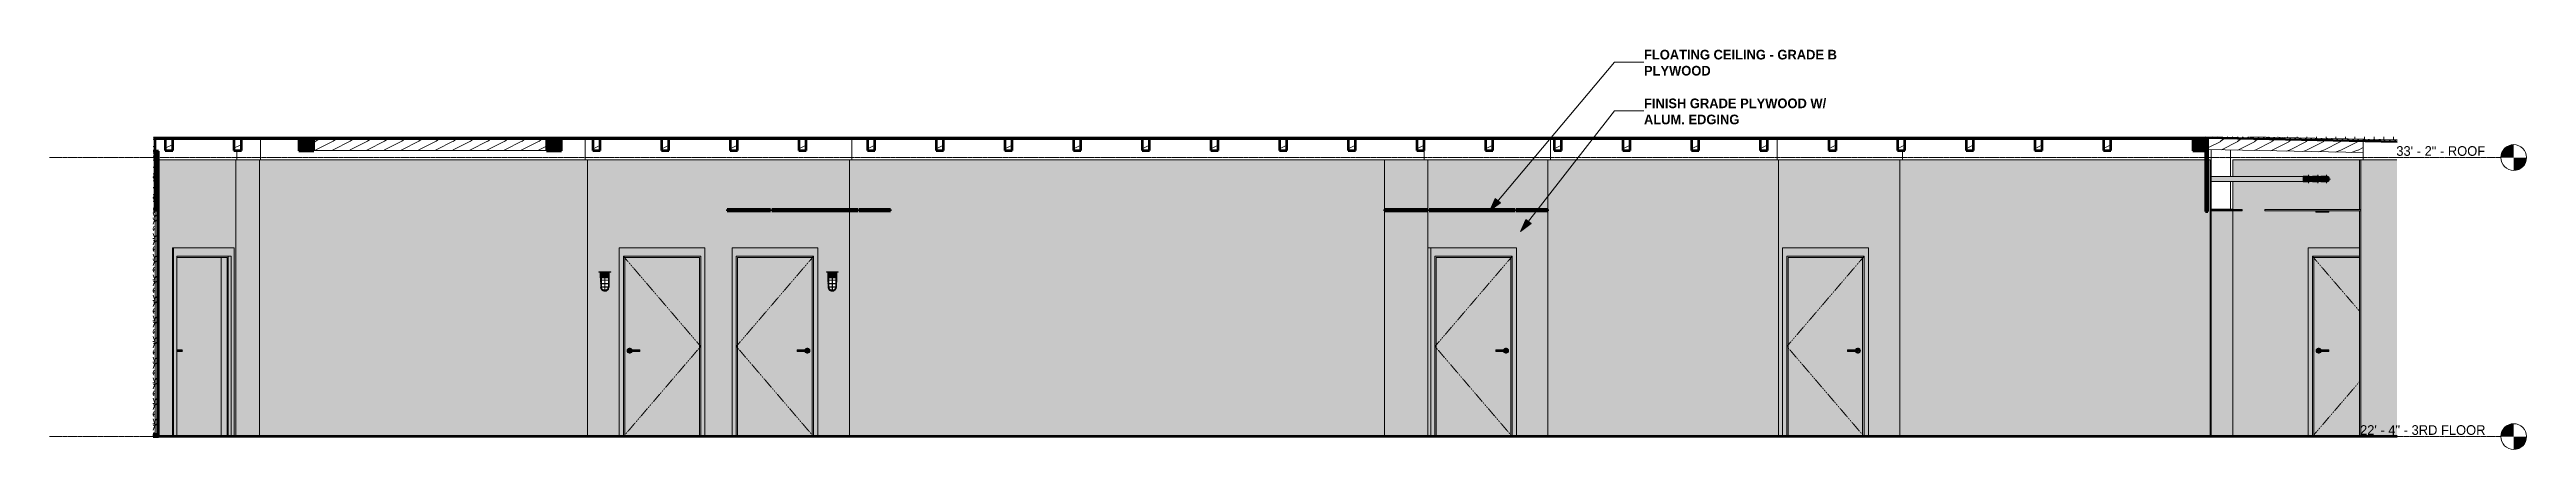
# Model space of a CAD drawing. Header units: inches. Extents: x -3547 to 1646, y 123 to 485.
# Drawn here: x 492 to 1646, y 262 to 448 of the extents above; entities that cross this region are included whole.
import ezdxf

# ---------------------------------------------------------------- set-up
doc = ezdxf.new("R2010")
doc.units = ezdxf.units.IN
doc.header["$MEASUREMENT"] = 0
doc.linetypes.add('Dash 1_16_', pattern=[0.125, 0.0625, -0.0625])
doc.linetypes.add('Grid Line 1_2_', pattern=[0.875, 0.5, -0.125, 0.125, -0.125])
for name, color, linetype, lineweight in [('0-2', 7, 'Continuous', 9), ('0-3', 50, 'Continuous', 5), ('A-CLNG', 13, 'Continuous', 18), ('A-CLNG-1', 13, 'Continuous', 5), ('A-CLNG-2', 13, 'Continuous', 60), ('A-DOOR', 31, 'Continuous', 18), ('A-DOOR-1', 31, 'Continuous', 9), ('A-DOOR-2', 31, 'Dash 1_16_', 9), ('A-DOOR-FRAM', 31, 'Continuous', 9), ('A-DOOR-FRAM-1', 31, 'Continuous', 18), ('A-FLOR-2', 250, 'Continuous', 60), ('A-FLOR-LEVL', 51, 'Continuous', 9), ('A-FLOR-LEVL-1', 51, 'Grid Line 1_2_', 9), ('A-FLOR-MCUT-1', 10, 'Continuous', 18), ('A-FLOR-PATT-1', 7, 'Continuous', 9), ('A-FLOR-PATT-3', 253, 'Continuous', 9), ('A-ROOF-1', 251, 'Continuous', 5), ('A-ROOF-2', 250, 'Continuous', 60), ('A-ROOF-3', 10, 'Continuous', 18), ('A-ROOF-PATT-1', 253, 'Continuous', 9), ('A-ROOF-PATT-2', 252, 'Continuous', 9), ('A-ROOF-PATT-3', 7, 'Continuous', 9), ('A-WALL', 113, 'Continuous', 18), ('A-WALL-1', 10, 'Continuous', 18), ('A-WALL-PATT-1', 111, 'Continuous', 9), ('E-LITE-EQPM', 33, 'Continuous', 9), ('G-ANNO-TEXT', 231, 'Continuous', 9), ('I-WALL', 2, 'Continuous', 18), ('I-WALL-1', 2, 'Continuous', 5), ('I-WALL-2', 2, 'Continuous', 60), ('P-PIPE', 3, 'Continuous', 9), ('P-PIPE-1', 3, 'Continuous', 5), ('P-PIPE-CNTR', 3, 'Continuous', 9), ('S-BEAM', 12, 'Continuous', 9), ('S-BEAM-1', 250, 'Continuous', 60), ('S-BEAM-2', 7, 'Continuous', 9), ('S-BEAM-3', 35, 'Continuous', 9), ('S-BEAM-4', 150, 'Continuous', 9)]:
    doc.layers.add(name, color=color, linetype=linetype, lineweight=lineweight)
doc.styles.add('Century Gothic', font='ufonts.com_century-gothic.ttf', dxfattribs={"height": 4.5})
doc.styles.add('Century Gothic_B', font='GOTHICB.TTF', dxfattribs={"height": 4.5})
pattern_1 = [(0, (0.443, 0), (0, 4.5), []), (90, (0.443, 0), (-4.5, 3e-16), [])]
pattern_2 = [(0, (0.443, 0), (0, 2.399), []), (315, (0.443, 0), (2.3985062, 0), [3.393, -3.393]), (45, (0.443, 0), (2.3985062, 0), [3.393, -3.393])]
pattern_3 = [(161.57, (0.683, 0.24), (-1.92045124, 0.00015035), [0, -13.661, 1.517, 0]), (18.43, (0.203, 0.24), (-1.92045124, -0.00015035), [0, -13.661, 1.517, 0]), (108.43, (0.683, 0.24), (0.95996907, -4.80073665), [4.553, -10.625]), (71.57, (0.203, 0.24), (0.95996907, 4.80073665), [4.553, -10.625])]
pattern_4 = [(216.87, (3.642, 7.997), (23.9897714, 15.99364286), [3.998, -35.986]), (206.565, (8.44, 5.598), (-7.9970807, -7.996619), [8.941, -8.941]), (198.435, (8.44, 1.599), (-15.9938446, -7.9970983), [5.058, -20.23])]
pattern_5 = [(161.57, (-1910.26155, 0.24), (-1.92045124, 0.00015035), [0, -13.661, 1.517, 0]), (18.43, (-1910.74155, 0.24), (-1.92045124, -0.00015035), [0, -13.661, 1.517, 0]), (108.43, (-1910.26155, 0.24), (0.95996907, -4.80073665), [4.553, -10.625]), (71.57, (-1910.74155, 0.24), (0.95996907, 4.80073665), [4.553, -10.625])]
pattern_6 = [(45, (-1910.5015, 0), (-4.751758, 4.751758), []), (45, (-1910.5015, 7.2), (-4.751758, 4.751758), [])]

msp = doc.modelspace()

# ---------------------------------------------------------------- texts
at = {"layer": 'A-FLOR-LEVL', "char_height": 4.5, "attachment_point": 1, "style": 'Century Gothic'}
for s, insert, width in [('33\' - 2" - ROOF', (1585.7, 403.3), 52.116), ('22\' - 4" - 3RD FLOOR', (1568.8, 273.3), 72.568)]:
    msp.add_mtext(s, dxfattribs=dict(at, insert=insert, width=width))
at = {"layer": 'G-ANNO-TEXT', "char_height": 4.5, "attachment_point": 1, "style": 'Century Gothic_B'}
for s, insert, width in [('FLOATING CEILING - GRADE B', (1235.1, 448.2), 109.383), ('PLYWOOD', (1235.1, 440.7), 38.026), ('ALUM. EDGING', (1235.1, 418), 55.752), ('FINISH GRADE PLYWOOD W/', (1235.1, 425.5), 104.232)]:
    msp.add_mtext(s, dxfattribs=dict(at, insert=insert, width=width))

# ---------------------------------------------------------------- blocks, each defined once
blk = doc.blocks.new('CTR - 1st Phase - Shell_rvt-4-INTERIOR ELEVATION - CORRIDOR EAST _302_E_ - 3RD FLOOR - WEST WALL')
at = {"layer": 'A-FLOR-PATT-1'}
h = blk.add_hatch(dxfattribs=at)
h.set_pattern_fill('FP_29', color=256, style=0, pattern_type=2)
h.set_pattern_definition(pattern_2)
h.paths.add_polyline_path([(2460.2, 406.8), (3408.7, 406.8), (3408.7, 407.5), (2452.2, 407.5), (2452.2, 406.8)], flags=0)
h = blk.add_hatch(dxfattribs=at)
h.set_pattern_fill('FP_29', color=256, style=0, pattern_type=2)
h.set_pattern_definition(pattern_2)
h.paths.add_polyline_path([(3497, 405.4), (3497, 406.2), (3428.3, 407.6), (3408.7, 407.6), (3408.7, 407.3), (3481.2, 405.8)], flags=0)
at = {"layer": 'A-FLOR-PATT-3'}
h = blk.add_hatch(dxfattribs=at)
h.set_pattern_fill('FP_28', color=256, style=0, pattern_type=2)
h.set_pattern_definition(pattern_1)
h.paths.add_polyline_path([(3398.9, 407.5), (3408.7, 407.5), (3408.7, 407.6), (2452.2, 407.6), (2452.2, 407.5), (3366.3, 407.5)], flags=0)
h = blk.add_hatch(dxfattribs=at)
h.set_pattern_fill('FP_28', color=256, style=0, pattern_type=2)
h.set_pattern_definition(pattern_1)
h.paths.add_polyline_path([(3497, 406.2), (3497, 407.6), (3428.3, 407.6), (3481.2, 406.5)], flags=0)
at = {"layer": 'A-ROOF-1'}
blk.add_hatch(color=256, dxfattribs=at).paths.add_polyline_path([(3407.7, 373.5), (3408.7, 373.5), (3408.7, 374), (3407.7, 374)], flags=0)
at = {"layer": 'A-ROOF-PATT-1'}
h = blk.add_hatch(dxfattribs=at)
h.set_pattern_fill('FP_28', color=256, style=0, pattern_type=2)
h.set_pattern_definition(pattern_1)
h.paths.add_polyline_path([(2452.2, 407.5), (2452.2, 407.6), (2451.4, 407.6), (2451.4, 407.5)], flags=0)
h = blk.add_hatch(dxfattribs=at)
h.set_pattern_fill('FP_29', color=256, style=0, pattern_type=2)
h.set_pattern_definition(pattern_2)
h.paths.add_polyline_path([(2451.4, 406.7), (2452.2, 406.7), (2452.2, 407.5), (2451.4, 407.5), (2451.4, 406.8)], flags=0)
at = {"layer": 'A-ROOF-PATT-2'}
h = blk.add_hatch(dxfattribs=at)
h.set_pattern_fill('FP_30', color=256, style=0, pattern_type=2)
h.set_pattern_definition(pattern_3)
h.paths.add_polyline_path([(2452.2, 374), (2452.2, 406.7), (2451.4, 406.7), (2451.4, 374)], flags=0)
h = blk.add_hatch(dxfattribs=at)
h.set_pattern_fill('FP_30', color=256, style=0, pattern_type=2)
h.set_pattern_definition(pattern_3)
h.paths.add_polyline_path([(3407.7, 374), (3408.7, 374), (3408.7, 401.2), (3407.7, 401.2), (3407.7, 381.4)], flags=0)
h.paths.add_polyline_path([(3408.6, 406.7), (3408.7, 406.7), (3408.7, 406.8), (3407.7, 406.8), (3407.7, 406.7)], flags=0)
at = {"layer": 'A-ROOF-PATT-3'}
h = blk.add_hatch(dxfattribs=at)
h.set_pattern_fill('FP_31', color=256, style=0, pattern_type=2)
h.set_pattern_definition([(0, (0.443, 0), (15.36, 3.84), [0.634, -10.886, 0.634, -10.886, -61.44]), (0, (0.443, 0), (15.36, 3.84), [-23.04, 0.634, -22.406, 0.634, -10.886, -26.88]), (0, (0.443, 0), (15.36, 3.84), [-57.6, 0.634, -7.046, 0.634, -18.566]), (120, (6.203, 1.92), (-11.0055376, 11.38215), [0.634, -10.886, 0.634, -10.886, -61.44]), (120, (6.203, 1.92), (-11.0055376, 11.38215), [-23.04, 0.634, -22.406, 0.634, -10.886, -26.88]), (120, (6.203, 1.92), (-11.0055376, 11.38215), [-57.6, 0.634, -7.046, 0.634, -18.566]), (240, (8.123, 9.6), (-4.3544624, -15.22215), [0.634, -10.886, 0.634, -10.886, -61.44]), (240, (8.123, 9.6), (-4.3544624, -15.22215), [-23.04, 0.634, -22.406, 0.634, -10.886, -26.88]), (240, (8.123, 9.6), (-4.3544624, -15.22215), [-57.6, 0.634, -7.046, 0.634, -18.566])])
h.paths.add_polyline_path([(3408.7, 372.9), (3408.7, 373.5), (3407.7, 373.5), (3407.7, 372.9)], flags=0)
at = {"layer": 'A-FLOR-2'}
for p, q in [((2452.2, 407.6), (2452.2, 406.8)), ((2452.2, 406.8), (3408.7, 406.8)), ((3407.7, 407.6), (3407.7, 407.3)), ((3407.7, 407.3), (3497, 405.4)), ((3408.7, 406.8), (3408.7, 407.6)), ((2452.2, 268), (2451.4, 268)), ((2452.2, 268), (2452.2, 268)), ((3497, 268), (2452.2, 268)), ((2452.2, 268), (2452.2, 268))]:
    blk.add_line(p, q, dxfattribs=at)
at = {"layer": 'A-FLOR-MCUT-1'}
for p, q in [((3408.7, 407.5), (2452.2, 407.5)), ((3497, 406.2), (3428.3, 407.6))]:
    blk.add_line(p, q, dxfattribs=at)
at = {"layer": 'A-ROOF-2'}
for p, q in [((2452.2, 372.9), (2452.2, 407.6)), ((3407.7, 407.6), (3407.7, 372.9)), ((3408.7, 372.9), (3408.7, 407.6)), ((2451.4, 372.9), (2452.2, 372.9)), ((3407.7, 372.9), (3408.7, 372.9))]:
    blk.add_line(p, q, dxfattribs=at)
at = {"layer": 'A-ROOF-3'}
for p, q in [((2452.2, 407.5), (2451.4, 407.5)), ((2452.2, 406.7), (2451.4, 406.7)), ((2501.3, 406.8), (2501.3, 397)), ((2652.6, 406.8), (2652.6, 397)), ((2776.8, 406.8), (2776.8, 397)), ((3102.4, 406.8), (3102.4, 397)), ((3208.1, 406.8), (3208.1, 397)), ((3408.7, 407.2), (3407.7, 407.3)), ((3481.2, 405.8), (3481.2, 397)), ((2490.2, 401.3), (2490.2, 397)), ((3043.6, 401.3), (3043.6, 397)), ((3266.4, 401.3), (3266.4, 397)), ((3419.3, 401.5), (3419.3, 389.2)), ((3419.3, 386.8), (3419.3, 374)), ((2451.4, 374), (2452.2, 374)), ((2451.4, 373.5), (2452.2, 373.5)), ((3407.7, 374), (3408.7, 374)), ((3407.7, 373.5), (3408.7, 373.5))]:
    blk.add_line(p, q, dxfattribs=at)
at = {"layer": 'A-WALL-1'}
for p, q in [((3410.3, 349.5), (3410.3, 401.7)), ((3410.3, 268), (3410.3, 349.5))]:
    blk.add_line(p, q, dxfattribs=at)
blk = doc.blocks.new('LVL-Laminated Veneer Lumber - _2_SISTERED 4X6 PINE-2262742-INTERIOR ELEVATION - CORRIDOR EAST _302_E_ - 3RD FLOOR - WEST WALL')
at = {"layer": 'S-BEAM-3'}
for points in [[(2526.1, 406.7), (2526.1, 406.7), (2519.1, 406.8), (2519.1, 406.7), (2521.5, 406.7)], [(2526.1, 401.2), (2526.1, 406.7), (2519.1, 406.7), (2519.1, 401.2), (2521.5, 401.2)]]:
    blk.add_hatch(color=256, dxfattribs=at).paths.add_polyline_path(points, flags=0)
at = {"layer": 'S-BEAM-1'}
for p, q in [((2526.1, 406.7), (2519.1, 406.7)), ((2519.1, 406.7), (2519.1, 401.2)), ((2526.1, 401.2), (2526.1, 406.7)), ((2519.1, 401.2), (2526.1, 401.2))]:
    blk.add_line(p, q, dxfattribs=at)
at = {"layer": 'S-BEAM-2'}
for p, q in [((2519.1, 406.8), (2519.1, 406.7)), ((2526.1, 406.7), (2526.1, 406.8))]:
    blk.add_line(p, q, dxfattribs=at)
blk = doc.blocks.new('LVL-Laminated Veneer Lumber - _2_SISTERED 4X6 PINE-2262744-INTERIOR ELEVATION - CORRIDOR EAST _302_E_ - 3RD FLOOR - WEST WALL')
at = {"layer": 'S-BEAM-3'}
for points in [[(2641.5, 406.7), (2641.5, 406.8), (2634.5, 406.7), (2634.5, 406.7), (2639.9, 406.7)], [(2639.9, 401.2), (2641.5, 401.2), (2641.5, 406.7), (2634.5, 406.7), (2634.5, 401.2)]]:
    blk.add_hatch(color=256, dxfattribs=at).paths.add_polyline_path(points, flags=0)
at = {"layer": 'S-BEAM-1'}
for p, q in [((2641.5, 406.7), (2634.5, 406.7)), ((2634.5, 406.7), (2634.5, 401.2)), ((2641.5, 401.2), (2641.5, 406.7)), ((2634.5, 401.2), (2641.5, 401.2))]:
    blk.add_line(p, q, dxfattribs=at)
at = {"layer": 'S-BEAM-2'}
for p, q in [((2634.5, 406.8), (2634.5, 406.7)), ((2641.5, 406.7), (2641.5, 406.8))]:
    blk.add_line(p, q, dxfattribs=at)
blk = doc.blocks.new('LVL-Laminated Veneer Lumber - _2_SISTERED 4X6 PINE-V70-INTERIOR ELEVATION - CORRIDOR EAST _302_E_ - 3RD FLOOR - WEST WALL')
at = {"layer": 'S-BEAM-3'}
for points in [[(3407.7, 406.7), (3407.7, 406.8), (3401.7, 406.8), (3401.7, 406.7), (3402.5, 406.7)], [(3408.7, 401.2), (3408.7, 406.7), (3401.7, 406.7), (3401.7, 401.2), (3408.6, 401.2)]]:
    blk.add_hatch(color=256, dxfattribs=at).paths.add_polyline_path(points, flags=0)
at = {"layer": 'S-BEAM-1'}
for p, q in [((3408.7, 406.7), (3401.7, 406.7)), ((3401.7, 406.7), (3401.7, 401.2)), ((3408.7, 401.2), (3408.7, 406.7)), ((3401.7, 401.2), (3408.7, 401.2))]:
    blk.add_line(p, q, dxfattribs=at)
at = {"layer": 'S-BEAM-2'}
blk.add_line((3401.7, 406.8), (3401.7, 406.7), dxfattribs=at)
blk = doc.blocks.new('LVL-Laminated Veneer Lumber - 4X6 S_ PINE - NO_ 1-2292660-INTERIOR ELEVATION - CORRIDOR EAST _302_E_ - 3RD FLOOR - WEST WALL')
at = {"layer": 'S-BEAM-2'}
h = blk.add_hatch(dxfattribs=at)
h.set_pattern_fill('FP_33', color=256, style=0, pattern_type=2)
h.set_pattern_definition([(216.864, (3.642, 8.198), (23.989846, 15.9899307), [3.998, -35.983]), (206.56, (8.44, 5.8), (-7.9977785, -7.9959213), [8.94, -8.94]), (198.431, (8.44, 1.802), (-15.994719, -7.995033), [5.058, -20.23])])
h.paths.add_polyline_path([(2526.1, 401.3), (2634.5, 401.3), (2634.5, 406.7), (2526.1, 406.7), (2526.1, 406.7)], flags=0)
blk.add_line((2634.5, 401.3), (2526.1, 401.3), dxfattribs=at)
blk = doc.blocks.new('LVL-Laminated Veneer Lumber - 4X6 S_ PINE - NO_ 1-2345124-INTERIOR ELEVATION - CORRIDOR EAST _302_E_ - 3RD FLOOR - WEST WALL')
at = {"layer": 'S-BEAM'}
h = blk.add_hatch(dxfattribs=at)
h.set_pattern_fill('FP_34', color=256, style=0, pattern_type=2)
h.set_pattern_definition(pattern_4)
h.paths.add_polyline_path([(2659.6, 401.3), (2659.6, 406.8), (2656.1, 406.8), (2656.1, 401.3)], flags=0)
at = {"layer": 'S-BEAM-1'}
for p, q in [((2659.6, 406.8), (2656.1, 406.8)), ((2656.1, 406.8), (2656.1, 401.3)), ((2659.6, 401.3), (2659.6, 406.8)), ((2656.1, 401.3), (2659.6, 401.3))]:
    blk.add_line(p, q, dxfattribs=at)
blk = doc.blocks.new('LVL-Laminated Veneer Lumber - 4X6 S_ PINE - NO_ 1-V71-INTERIOR ELEVATION - CORRIDOR EAST _302_E_ - 3RD FLOOR - WEST WALL')
at = {"layer": 'S-BEAM'}
h = blk.add_hatch(dxfattribs=at)
h.set_pattern_fill('FP_34', color=256, style=0, pattern_type=2)
h.set_pattern_definition(pattern_4)
h.paths.add_polyline_path([(2688.1, 401.3), (2691.6, 401.3), (2691.6, 406.8), (2688.1, 406.8)], flags=0)
at = {"layer": 'S-BEAM-1'}
for p, q in [((2691.6, 406.8), (2688.1, 406.8)), ((2688.1, 406.8), (2688.1, 401.3)), ((2691.6, 401.3), (2691.6, 406.8)), ((2688.1, 401.3), (2691.6, 401.3))]:
    blk.add_line(p, q, dxfattribs=at)
blk = doc.blocks.new('LVL-Laminated Veneer Lumber - 4X6 S_ PINE - NO_ 1-V72-INTERIOR ELEVATION - CORRIDOR EAST _302_E_ - 3RD FLOOR - WEST WALL')
at = {"layer": 'S-BEAM'}
h = blk.add_hatch(dxfattribs=at)
h.set_pattern_fill('FP_34', color=256, style=0, pattern_type=2)
h.set_pattern_definition(pattern_4)
h.paths.add_polyline_path([(2723.6, 401.3), (2723.6, 406.8), (2720.1, 406.8), (2720.1, 401.3), (2721, 401.3)], flags=0)
at = {"layer": 'S-BEAM-1'}
for p, q in [((2723.6, 406.8), (2720.1, 406.8)), ((2720.1, 406.8), (2720.1, 401.3)), ((2723.6, 401.3), (2723.6, 406.8)), ((2720.1, 401.3), (2723.6, 401.3))]:
    blk.add_line(p, q, dxfattribs=at)
blk = doc.blocks.new('LVL-Laminated Veneer Lumber - 4X6 S_ PINE - NO_ 1-2345125-INTERIOR ELEVATION - CORRIDOR EAST _302_E_ - 3RD FLOOR - WEST WALL')
at = {"layer": 'S-BEAM'}
h = blk.add_hatch(dxfattribs=at)
h.set_pattern_fill('FP_34', color=256, style=0, pattern_type=2)
h.set_pattern_definition(pattern_4)
h.paths.add_polyline_path([(2755.6, 401.3), (2755.6, 406.8), (2752.1, 406.8), (2752.1, 401.3)], flags=0)
at = {"layer": 'S-BEAM-1'}
for p, q in [((2755.6, 406.8), (2752.1, 406.8)), ((2752.1, 406.8), (2752.1, 401.3)), ((2755.6, 401.3), (2755.6, 406.8)), ((2752.1, 401.3), (2755.6, 401.3))]:
    blk.add_line(p, q, dxfattribs=at)
blk = doc.blocks.new('LVL-Laminated Veneer Lumber - 4X6 S_ PINE - NO_ 1-2345126-INTERIOR ELEVATION - CORRIDOR EAST _302_E_ - 3RD FLOOR - WEST WALL')
at = {"layer": 'S-BEAM'}
h = blk.add_hatch(dxfattribs=at)
h.set_pattern_fill('FP_34', color=256, style=0, pattern_type=2)
h.set_pattern_definition(pattern_4)
h.paths.add_polyline_path([(2784.1, 401.3), (2787.6, 401.3), (2787.6, 406.8), (2784.1, 406.8)], flags=0)
at = {"layer": 'S-BEAM-1'}
for p, q in [((2787.6, 406.8), (2784.1, 406.8)), ((2784.1, 406.8), (2784.1, 401.3)), ((2787.6, 401.3), (2787.6, 406.8)), ((2784.1, 401.3), (2787.6, 401.3))]:
    blk.add_line(p, q, dxfattribs=at)
blk = doc.blocks.new('LVL-Laminated Veneer Lumber - 4X6 S_ PINE - NO_ 1-2262205-INTERIOR ELEVATION - CORRIDOR EAST _302_E_ - 3RD FLOOR - WEST WALL')
at = {"layer": 'S-BEAM'}
h = blk.add_hatch(dxfattribs=at)
h.set_pattern_fill('FP_34', color=256, style=0, pattern_type=2)
h.set_pattern_definition(pattern_4)
h.paths.add_polyline_path([(2819.6, 401.3), (2819.6, 406.8), (2816.1, 406.8), (2816.1, 401.3)], flags=0)
at = {"layer": 'S-BEAM-1'}
for p, q in [((2819.6, 406.8), (2816.1, 406.8)), ((2816.1, 406.8), (2816.1, 401.3)), ((2819.6, 401.3), (2819.6, 406.8)), ((2816.1, 401.3), (2819.6, 401.3))]:
    blk.add_line(p, q, dxfattribs=at)
blk = doc.blocks.new('LVL-Laminated Veneer Lumber - 4X6 S_ PINE - NO_ 1-V73-INTERIOR ELEVATION - CORRIDOR EAST _302_E_ - 3RD FLOOR - WEST WALL')
at = {"layer": 'S-BEAM'}
h = blk.add_hatch(dxfattribs=at)
h.set_pattern_fill('FP_34', color=256, style=0, pattern_type=2)
h.set_pattern_definition(pattern_4)
h.paths.add_polyline_path([(2851.6, 401.3), (2851.6, 406.8), (2848.1, 406.8), (2848.1, 401.3)], flags=0)
at = {"layer": 'S-BEAM-1'}
for p, q in [((2851.6, 406.8), (2848.1, 406.8)), ((2848.1, 406.8), (2848.1, 401.3)), ((2851.6, 401.3), (2851.6, 406.8)), ((2848.1, 401.3), (2851.6, 401.3))]:
    blk.add_line(p, q, dxfattribs=at)
blk = doc.blocks.new('LVL-Laminated Veneer Lumber - 4X6 S_ PINE - NO_ 1-V74-INTERIOR ELEVATION - CORRIDOR EAST _302_E_ - 3RD FLOOR - WEST WALL')
at = {"layer": 'S-BEAM'}
h = blk.add_hatch(dxfattribs=at)
h.set_pattern_fill('FP_34', color=256, style=0, pattern_type=2)
h.set_pattern_definition(pattern_4)
h.paths.add_polyline_path([(2883.6, 401.3), (2883.6, 406.8), (2880.1, 406.8), (2880.1, 401.3)], flags=0)
at = {"layer": 'S-BEAM-1'}
for p, q in [((2883.6, 406.8), (2880.1, 406.8)), ((2880.1, 406.8), (2880.1, 401.3)), ((2883.6, 401.3), (2883.6, 406.8)), ((2880.1, 401.3), (2883.6, 401.3))]:
    blk.add_line(p, q, dxfattribs=at)
blk = doc.blocks.new('LVL-Laminated Veneer Lumber - 4X6 S_ PINE - NO_ 1-V75-INTERIOR ELEVATION - CORRIDOR EAST _302_E_ - 3RD FLOOR - WEST WALL')
at = {"layer": 'S-BEAM'}
h = blk.add_hatch(dxfattribs=at)
h.set_pattern_fill('FP_34', color=256, style=0, pattern_type=2)
h.set_pattern_definition(pattern_4)
h.paths.add_polyline_path([(2915.6, 401.3), (2915.6, 406.8), (2912.1, 406.8), (2912.1, 401.3)], flags=0)
at = {"layer": 'S-BEAM-1'}
for p, q in [((2915.6, 406.8), (2912.1, 406.8)), ((2912.1, 406.8), (2912.1, 401.3)), ((2915.6, 401.3), (2915.6, 406.8)), ((2912.1, 401.3), (2915.6, 401.3))]:
    blk.add_line(p, q, dxfattribs=at)
blk = doc.blocks.new('LVL-Laminated Veneer Lumber - 4X6 S_ PINE - NO_ 1-V76-INTERIOR ELEVATION - CORRIDOR EAST _302_E_ - 3RD FLOOR - WEST WALL')
at = {"layer": 'S-BEAM'}
h = blk.add_hatch(dxfattribs=at)
h.set_pattern_fill('FP_34', color=256, style=0, pattern_type=2)
h.set_pattern_definition(pattern_4)
h.paths.add_polyline_path([(2947.6, 401.3), (2947.6, 406.8), (2944.1, 406.8), (2944.1, 401.3)], flags=0)
at = {"layer": 'S-BEAM-1'}
for p, q in [((2947.6, 406.8), (2944.1, 406.8)), ((2944.1, 406.8), (2944.1, 401.3)), ((2947.6, 401.3), (2947.6, 406.8)), ((2944.1, 401.3), (2947.6, 401.3))]:
    blk.add_line(p, q, dxfattribs=at)
blk = doc.blocks.new('LVL-Laminated Veneer Lumber - 4X6 S_ PINE - NO_ 1-V77-INTERIOR ELEVATION - CORRIDOR EAST _302_E_ - 3RD FLOOR - WEST WALL')
at = {"layer": 'S-BEAM'}
h = blk.add_hatch(dxfattribs=at)
h.set_pattern_fill('FP_34', color=256, style=0, pattern_type=2)
h.set_pattern_definition(pattern_4)
h.paths.add_polyline_path([(2979.6, 401.3), (2979.6, 406.8), (2976.1, 406.8), (2976.1, 401.3)], flags=0)
at = {"layer": 'S-BEAM-1'}
for p, q in [((2979.6, 406.8), (2976.1, 406.8)), ((2976.1, 406.8), (2976.1, 401.3)), ((2979.6, 401.3), (2979.6, 406.8)), ((2976.1, 401.3), (2979.6, 401.3))]:
    blk.add_line(p, q, dxfattribs=at)
blk = doc.blocks.new('LVL-Laminated Veneer Lumber - 4X6 S_ PINE - NO_ 1-V78-INTERIOR ELEVATION - CORRIDOR EAST _302_E_ - 3RD FLOOR - WEST WALL')
at = {"layer": 'S-BEAM'}
h = blk.add_hatch(dxfattribs=at)
h.set_pattern_fill('FP_34', color=256, style=0, pattern_type=2)
h.set_pattern_definition(pattern_4)
h.paths.add_polyline_path([(3011.6, 401.3), (3011.6, 406.8), (3008.1, 406.8), (3008.1, 401.3)], flags=0)
at = {"layer": 'S-BEAM-1'}
for p, q in [((3011.6, 406.8), (3008.1, 406.8)), ((3008.1, 406.8), (3008.1, 401.3)), ((3011.6, 401.3), (3011.6, 406.8)), ((3008.1, 401.3), (3011.6, 401.3))]:
    blk.add_line(p, q, dxfattribs=at)
blk = doc.blocks.new('LVL-Laminated Veneer Lumber - 4X6 S_ PINE - NO_ 1-2262206-INTERIOR ELEVATION - CORRIDOR EAST _302_E_ - 3RD FLOOR - WEST WALL')
at = {"layer": 'S-BEAM'}
h = blk.add_hatch(dxfattribs=at)
h.set_pattern_fill('FP_34', color=256, style=0, pattern_type=2)
h.set_pattern_definition(pattern_4)
h.paths.add_polyline_path([(3043.6, 401.3), (3043.6, 406.8), (3040.1, 406.8), (3040.1, 401.3)], flags=0)
at = {"layer": 'S-BEAM-1'}
for p, q in [((3043.6, 406.8), (3040.1, 406.8)), ((3040.1, 406.8), (3040.1, 401.3)), ((3043.6, 401.3), (3043.6, 406.8)), ((3040.1, 401.3), (3043.6, 401.3))]:
    blk.add_line(p, q, dxfattribs=at)
blk = doc.blocks.new('LVL-Laminated Veneer Lumber - 4X6 S_ PINE - NO_ 1-2262204-INTERIOR ELEVATION - CORRIDOR EAST _302_E_ - 3RD FLOOR - WEST WALL')
at = {"layer": 'S-BEAM'}
h = blk.add_hatch(dxfattribs=at)
h.set_pattern_fill('FP_34', color=256, style=0, pattern_type=2)
h.set_pattern_definition(pattern_4)
h.paths.add_polyline_path([(3072.1, 401.3), (3075.6, 401.3), (3075.6, 406.8), (3072.1, 406.8)], flags=0)
at = {"layer": 'S-BEAM-1'}
for p, q in [((3075.6, 406.8), (3072.1, 406.8)), ((3072.1, 406.8), (3072.1, 401.3)), ((3075.6, 401.3), (3075.6, 406.8)), ((3072.1, 401.3), (3075.6, 401.3))]:
    blk.add_line(p, q, dxfattribs=at)
blk = doc.blocks.new('LVL-Laminated Veneer Lumber - 4X6 S_ PINE - NO_ 1-V79-INTERIOR ELEVATION - CORRIDOR EAST _302_E_ - 3RD FLOOR - WEST WALL')
at = {"layer": 'S-BEAM'}
h = blk.add_hatch(dxfattribs=at)
h.set_pattern_fill('FP_34', color=256, style=0, pattern_type=2)
h.set_pattern_definition(pattern_4)
h.paths.add_polyline_path([(3107.6, 401.3), (3107.6, 406.8), (3104.1, 406.8), (3104.1, 401.3), (3104.9, 401.3)], flags=0)
at = {"layer": 'S-BEAM-1'}
for p, q in [((3107.6, 406.8), (3104.1, 406.8)), ((3104.1, 406.8), (3104.1, 401.3)), ((3107.6, 401.3), (3107.6, 406.8)), ((3104.1, 401.3), (3107.6, 401.3))]:
    blk.add_line(p, q, dxfattribs=at)
blk = doc.blocks.new('LVL-Laminated Veneer Lumber - 4X6 S_ PINE - NO_ 1-V80-INTERIOR ELEVATION - CORRIDOR EAST _302_E_ - 3RD FLOOR - WEST WALL')
at = {"layer": 'S-BEAM'}
h = blk.add_hatch(dxfattribs=at)
h.set_pattern_fill('FP_34', color=256, style=0, pattern_type=2)
h.set_pattern_definition(pattern_4)
h.paths.add_polyline_path([(3136.1, 401.3), (3139.6, 401.3), (3139.6, 406.8), (3136.1, 406.8)], flags=0)
at = {"layer": 'S-BEAM-1'}
for p, q in [((3139.6, 406.8), (3136.1, 406.8)), ((3136.1, 406.8), (3136.1, 401.3)), ((3139.6, 401.3), (3139.6, 406.8)), ((3136.1, 401.3), (3139.6, 401.3))]:
    blk.add_line(p, q, dxfattribs=at)
blk = doc.blocks.new('LVL-Laminated Veneer Lumber - 4X6 S_ PINE - NO_ 1-V81-INTERIOR ELEVATION - CORRIDOR EAST _302_E_ - 3RD FLOOR - WEST WALL')
at = {"layer": 'S-BEAM'}
h = blk.add_hatch(dxfattribs=at)
h.set_pattern_fill('FP_34', color=256, style=0, pattern_type=2)
h.set_pattern_definition(pattern_4)
h.paths.add_polyline_path([(3170.2, 401.3), (3171.6, 401.3), (3171.6, 406.8), (3168.1, 406.8), (3168.1, 401.3)], flags=0)
at = {"layer": 'S-BEAM-1'}
for p, q in [((3171.6, 406.8), (3168.1, 406.8)), ((3168.1, 406.8), (3168.1, 401.3)), ((3171.6, 401.3), (3171.6, 406.8)), ((3168.1, 401.3), (3171.6, 401.3))]:
    blk.add_line(p, q, dxfattribs=at)
blk = doc.blocks.new('LVL-Laminated Veneer Lumber - 4X6 S_ PINE - NO_ 1-V82-INTERIOR ELEVATION - CORRIDOR EAST _302_E_ - 3RD FLOOR - WEST WALL')
at = {"layer": 'S-BEAM'}
h = blk.add_hatch(dxfattribs=at)
h.set_pattern_fill('FP_34', color=256, style=0, pattern_type=2)
h.set_pattern_definition(pattern_4)
h.paths.add_polyline_path([(3202.9, 401.3), (3203.6, 401.3), (3203.6, 406.8), (3200.1, 406.8), (3200.1, 401.3)], flags=0)
at = {"layer": 'S-BEAM-1'}
for p, q in [((3203.6, 406.8), (3200.1, 406.8)), ((3200.1, 406.8), (3200.1, 401.3)), ((3203.6, 401.3), (3203.6, 406.8)), ((3200.1, 401.3), (3203.6, 401.3))]:
    blk.add_line(p, q, dxfattribs=at)
blk = doc.blocks.new('LVL-Laminated Veneer Lumber - 4X6 S_ PINE - NO_ 1-V83-INTERIOR ELEVATION - CORRIDOR EAST _302_E_ - 3RD FLOOR - WEST WALL')
at = {"layer": 'S-BEAM'}
h = blk.add_hatch(dxfattribs=at)
h.set_pattern_fill('FP_34', color=256, style=0, pattern_type=2)
h.set_pattern_definition(pattern_4)
h.paths.add_polyline_path([(3232.1, 401.3), (3235.6, 401.3), (3235.6, 406.8), (3232.1, 406.8)], flags=0)
at = {"layer": 'S-BEAM-1'}
for p, q in [((3235.6, 406.8), (3232.1, 406.8)), ((3232.1, 406.8), (3232.1, 401.3)), ((3235.6, 401.3), (3235.6, 406.8)), ((3232.1, 401.3), (3235.6, 401.3))]:
    blk.add_line(p, q, dxfattribs=at)
blk = doc.blocks.new('LVL-Laminated Veneer Lumber - 4X6 S_ PINE - NO_ 1-2262207-INTERIOR ELEVATION - CORRIDOR EAST _302_E_ - 3RD FLOOR - WEST WALL')
at = {"layer": 'S-BEAM'}
h = blk.add_hatch(dxfattribs=at)
h.set_pattern_fill('FP_34', color=256, style=0, pattern_type=2)
h.set_pattern_definition(pattern_4)
h.paths.add_polyline_path([(3267.6, 401.3), (3267.6, 406.8), (3264.1, 406.8), (3264.1, 401.3), (3266.4, 401.3)], flags=0)
at = {"layer": 'S-BEAM-1'}
for p, q in [((3267.6, 406.8), (3264.1, 406.8)), ((3264.1, 406.8), (3264.1, 401.3)), ((3267.6, 401.3), (3267.6, 406.8)), ((3264.1, 401.3), (3267.6, 401.3))]:
    blk.add_line(p, q, dxfattribs=at)
blk = doc.blocks.new('LVL-Laminated Veneer Lumber - 4X6 S_ PINE - NO_ 1-V84-INTERIOR ELEVATION - CORRIDOR EAST _302_E_ - 3RD FLOOR - WEST WALL')
at = {"layer": 'S-BEAM'}
h = blk.add_hatch(dxfattribs=at)
h.set_pattern_fill('FP_34', color=256, style=0, pattern_type=2)
h.set_pattern_definition(pattern_4)
h.paths.add_polyline_path([(3299.6, 401.3), (3299.6, 406.8), (3296.1, 406.8), (3296.1, 401.3)], flags=0)
at = {"layer": 'S-BEAM-1'}
for p, q in [((3299.6, 406.8), (3296.1, 406.8)), ((3296.1, 406.8), (3296.1, 401.3)), ((3299.6, 401.3), (3299.6, 406.8)), ((3296.1, 401.3), (3299.6, 401.3))]:
    blk.add_line(p, q, dxfattribs=at)
blk = doc.blocks.new('LVL-Laminated Veneer Lumber - 4X6 S_ PINE - NO_ 1-V85-INTERIOR ELEVATION - CORRIDOR EAST _302_E_ - 3RD FLOOR - WEST WALL')
at = {"layer": 'S-BEAM'}
h = blk.add_hatch(dxfattribs=at)
h.set_pattern_fill('FP_34', color=256, style=0, pattern_type=2)
h.set_pattern_definition(pattern_4)
h.paths.add_polyline_path([(3331.6, 401.3), (3331.6, 406.8), (3328.1, 406.8), (3328.1, 401.3)], flags=0)
at = {"layer": 'S-BEAM-1'}
for p, q in [((3331.6, 406.8), (3328.1, 406.8)), ((3328.1, 406.8), (3328.1, 401.3)), ((3331.6, 401.3), (3331.6, 406.8)), ((3328.1, 401.3), (3331.6, 401.3))]:
    blk.add_line(p, q, dxfattribs=at)
blk = doc.blocks.new('LVL-Laminated Veneer Lumber - 4X6 S_ PINE - NO_ 1-V86-INTERIOR ELEVATION - CORRIDOR EAST _302_E_ - 3RD FLOOR - WEST WALL')
at = {"layer": 'S-BEAM'}
h = blk.add_hatch(dxfattribs=at)
h.set_pattern_fill('FP_34', color=256, style=0, pattern_type=2)
h.set_pattern_definition(pattern_4)
h.paths.add_polyline_path([(3363.6, 401.3), (3363.6, 406.8), (3360.1, 406.8), (3360.1, 401.3)], flags=0)
at = {"layer": 'S-BEAM-1'}
for p, q in [((3363.6, 406.8), (3360.1, 406.8)), ((3360.1, 406.8), (3360.1, 401.3)), ((3363.6, 401.3), (3363.6, 406.8)), ((3360.1, 401.3), (3363.6, 401.3))]:
    blk.add_line(p, q, dxfattribs=at)
blk = doc.blocks.new('LVL-Laminated Veneer Lumber - 4X6 S_ PINE - NO_ 1-2293622-INTERIOR ELEVATION - CORRIDOR EAST _302_E_ - 3RD FLOOR - WEST WALL')
at = {"layer": 'S-BEAM'}
h = blk.add_hatch(dxfattribs=at)
h.set_pattern_fill('FP_34', color=256, style=0, pattern_type=2)
h.set_pattern_definition(pattern_4)
h.paths.add_polyline_path([(2456.9, 401.3), (2460.4, 401.3), (2460.4, 406.8), (2456.9, 406.8), (2456.9, 406.7)], flags=0)
at = {"layer": 'S-BEAM-1'}
for p, q in [((2460.4, 406.8), (2456.9, 406.8)), ((2456.9, 406.8), (2456.9, 401.3)), ((2460.4, 401.3), (2460.4, 406.8)), ((2456.9, 401.3), (2460.4, 401.3))]:
    blk.add_line(p, q, dxfattribs=at)
blk = doc.blocks.new('LVL-Laminated Veneer Lumber - 4X6 S_ PINE - NO_ 1-2293621-INTERIOR ELEVATION - CORRIDOR EAST _302_E_ - 3RD FLOOR - WEST WALL')
at = {"layer": 'S-BEAM'}
h = blk.add_hatch(dxfattribs=at)
h.set_pattern_fill('FP_34', color=256, style=0, pattern_type=2)
h.set_pattern_definition(pattern_4)
h.paths.add_polyline_path([(2490, 401.3), (2492.4, 401.3), (2492.4, 406.8), (2488.9, 406.8), (2488.9, 401.3), (2489.8, 401.3)], flags=0)
at = {"layer": 'S-BEAM-1'}
for p, q in [((2492.4, 406.8), (2488.9, 406.8)), ((2488.9, 406.8), (2488.9, 401.3)), ((2492.4, 401.3), (2492.4, 406.8)), ((2488.9, 401.3), (2492.4, 401.3))]:
    blk.add_line(p, q, dxfattribs=at)
blk = doc.blocks.new('LVL-Laminated Veneer Lumber - 4X6 S_ PINE - NO_ 1-2262216-INTERIOR ELEVATION - CORRIDOR EAST _302_E_ - 3RD FLOOR - WEST WALL')
at = {"layer": 'S-BEAM-2'}
h = blk.add_hatch(dxfattribs=at)
h.set_pattern_fill('FP_34', color=256, style=0, pattern_type=2)
h.set_pattern_definition(pattern_4)
h.paths.add_polyline_path([(3481.1, 400.3), (3481.2, 405.8), (3408.7, 407.2), (3408.7, 401.8), (3480, 400.3)], flags=0)
for p, q in [((3481.2, 405.8), (3481.1, 400.3)), ((3481.1, 400.3), (3408.7, 401.8))]:
    blk.add_line(p, q, dxfattribs=at)
blk = doc.blocks.new('CTR - 1st Phase - Structure_rvt-4-INTERIOR ELEVATION - CORRIDOR EAST _302_E_ - 3RD FLOOR - WEST WALL')
at = {"layer": 'S-BEAM-4'}
for p, q in [((2522.6, 406.7), (2522.6, 406.8)), ((2638, 406.8), (2638, 406.7)), ((3405.2, 406.8), (3405.2, 406.7))]:
    blk.add_line(p, q, dxfattribs=at)
at = {"layer": '0-2'}
for name in ['LVL-Laminated Veneer Lumber - 4X6 S_ PINE - NO_ 1-2293622-INTERIOR ELEVATION - CORRIDOR EAST _302_E_ - 3RD FLOOR - WEST WALL', 'LVL-Laminated Veneer Lumber - 4X6 S_ PINE - NO_ 1-2293621-INTERIOR ELEVATION - CORRIDOR EAST _302_E_ - 3RD FLOOR - WEST WALL', 'LVL-Laminated Veneer Lumber - _2_SISTERED 4X6 PINE-2262742-INTERIOR ELEVATION - CORRIDOR EAST _302_E_ - 3RD FLOOR - WEST WALL', 'LVL-Laminated Veneer Lumber - 4X6 S_ PINE - NO_ 1-2292660-INTERIOR ELEVATION - CORRIDOR EAST _302_E_ - 3RD FLOOR - WEST WALL', 'LVL-Laminated Veneer Lumber - _2_SISTERED 4X6 PINE-2262744-INTERIOR ELEVATION - CORRIDOR EAST _302_E_ - 3RD FLOOR - WEST WALL', 'LVL-Laminated Veneer Lumber - 4X6 S_ PINE - NO_ 1-2345124-INTERIOR ELEVATION - CORRIDOR EAST _302_E_ - 3RD FLOOR - WEST WALL', 'LVL-Laminated Veneer Lumber - 4X6 S_ PINE - NO_ 1-V71-INTERIOR ELEVATION - CORRIDOR EAST _302_E_ - 3RD FLOOR - WEST WALL', 'LVL-Laminated Veneer Lumber - 4X6 S_ PINE - NO_ 1-V72-INTERIOR ELEVATION - CORRIDOR EAST _302_E_ - 3RD FLOOR - WEST WALL', 'LVL-Laminated Veneer Lumber - 4X6 S_ PINE - NO_ 1-2345125-INTERIOR ELEVATION - CORRIDOR EAST _302_E_ - 3RD FLOOR - WEST WALL', 'LVL-Laminated Veneer Lumber - 4X6 S_ PINE - NO_ 1-2345126-INTERIOR ELEVATION - CORRIDOR EAST _302_E_ - 3RD FLOOR - WEST WALL', 'LVL-Laminated Veneer Lumber - 4X6 S_ PINE - NO_ 1-2262205-INTERIOR ELEVATION - CORRIDOR EAST _302_E_ - 3RD FLOOR - WEST WALL', 'LVL-Laminated Veneer Lumber - 4X6 S_ PINE - NO_ 1-V73-INTERIOR ELEVATION - CORRIDOR EAST _302_E_ - 3RD FLOOR - WEST WALL', 'LVL-Laminated Veneer Lumber - 4X6 S_ PINE - NO_ 1-V74-INTERIOR ELEVATION - CORRIDOR EAST _302_E_ - 3RD FLOOR - WEST WALL', 'LVL-Laminated Veneer Lumber - 4X6 S_ PINE - NO_ 1-V75-INTERIOR ELEVATION - CORRIDOR EAST _302_E_ - 3RD FLOOR - WEST WALL', 'LVL-Laminated Veneer Lumber - 4X6 S_ PINE - NO_ 1-V76-INTERIOR ELEVATION - CORRIDOR EAST _302_E_ - 3RD FLOOR - WEST WALL', 'LVL-Laminated Veneer Lumber - 4X6 S_ PINE - NO_ 1-V77-INTERIOR ELEVATION - CORRIDOR EAST _302_E_ - 3RD FLOOR - WEST WALL', 'LVL-Laminated Veneer Lumber - 4X6 S_ PINE - NO_ 1-V78-INTERIOR ELEVATION - CORRIDOR EAST _302_E_ - 3RD FLOOR - WEST WALL', 'LVL-Laminated Veneer Lumber - 4X6 S_ PINE - NO_ 1-2262206-INTERIOR ELEVATION - CORRIDOR EAST _302_E_ - 3RD FLOOR - WEST WALL', 'LVL-Laminated Veneer Lumber - 4X6 S_ PINE - NO_ 1-2262204-INTERIOR ELEVATION - CORRIDOR EAST _302_E_ - 3RD FLOOR - WEST WALL', 'LVL-Laminated Veneer Lumber - 4X6 S_ PINE - NO_ 1-V79-INTERIOR ELEVATION - CORRIDOR EAST _302_E_ - 3RD FLOOR - WEST WALL', 'LVL-Laminated Veneer Lumber - 4X6 S_ PINE - NO_ 1-V80-INTERIOR ELEVATION - CORRIDOR EAST _302_E_ - 3RD FLOOR - WEST WALL', 'LVL-Laminated Veneer Lumber - 4X6 S_ PINE - NO_ 1-V81-INTERIOR ELEVATION - CORRIDOR EAST _302_E_ - 3RD FLOOR - WEST WALL', 'LVL-Laminated Veneer Lumber - 4X6 S_ PINE - NO_ 1-V82-INTERIOR ELEVATION - CORRIDOR EAST _302_E_ - 3RD FLOOR - WEST WALL', 'LVL-Laminated Veneer Lumber - 4X6 S_ PINE - NO_ 1-V83-INTERIOR ELEVATION - CORRIDOR EAST _302_E_ - 3RD FLOOR - WEST WALL', 'LVL-Laminated Veneer Lumber - 4X6 S_ PINE - NO_ 1-2262207-INTERIOR ELEVATION - CORRIDOR EAST _302_E_ - 3RD FLOOR - WEST WALL', 'LVL-Laminated Veneer Lumber - 4X6 S_ PINE - NO_ 1-V84-INTERIOR ELEVATION - CORRIDOR EAST _302_E_ - 3RD FLOOR - WEST WALL', 'LVL-Laminated Veneer Lumber - 4X6 S_ PINE - NO_ 1-V85-INTERIOR ELEVATION - CORRIDOR EAST _302_E_ - 3RD FLOOR - WEST WALL', 'LVL-Laminated Veneer Lumber - 4X6 S_ PINE - NO_ 1-V86-INTERIOR ELEVATION - CORRIDOR EAST _302_E_ - 3RD FLOOR - WEST WALL', 'LVL-Laminated Veneer Lumber - _2_SISTERED 4X6 PINE-V70-INTERIOR ELEVATION - CORRIDOR EAST _302_E_ - 3RD FLOOR - WEST WALL', 'LVL-Laminated Veneer Lumber - 4X6 S_ PINE - NO_ 1-2262216-INTERIOR ELEVATION - CORRIDOR EAST _302_E_ - 3RD FLOOR - WEST WALL']:
    blk.add_blockref(name, (0, 0), dxfattribs=at)
blk = doc.blocks.new('Elbow - PVC - Sch 40 - Standard-2079255-INTERIOR ELEVATION - CORRIDOR EAST _302_E_ - 3RD FLOOR - WEST WALL')
at = {"layer": 'P-PIPE'}
for points in [[(3461.5, 388), (3462.6, 388), (3462.6, 389.3), (3461.5, 389.3), (3461.5, 388.3)], [(3462.6, 386.7), (3462.6, 388), (3461.5, 388), (3461.5, 386.7), (3462.2, 386.7)], [(3462.6, 388), (3462.7, 388), (3462.7, 388.4), (3462.9, 388.7), (3463, 389), (3463.4, 389.2), (3463.7, 389.3), (3463.9, 389.3), (3462.8, 389.3), (3462.6, 389.3), (3462.6, 388)], [(3462.6, 386.7), (3463.9, 386.7), (3463.7, 386.7), (3463.3, 386.9), (3463, 387.1), (3462.8, 387.4), (3462.7, 387.7), (3462.6, 388), (3462.6, 388), (3462.6, 386.7)]]:
    blk.add_hatch(color=256, dxfattribs=at).paths.add_polyline_path(points, flags=0)
h = blk.add_hatch(color=256, dxfattribs=at)
h.paths.add_polyline_path([(3464, 386.7), (3464.3, 386.7), (3464.7, 386.9), (3465, 387), (3465.2, 387.4), (3465.3, 387.7), (3465.3, 388), (3465.3, 388.3), (3465.1, 388.7), (3465, 389), (3464.6, 389.2), (3464.3, 389.3), (3464, 389.3), (3463.7, 389.3), (3463.3, 389.1), (3463, 389), (3462.8, 388.7), (3462.7, 388.3), (3462.7, 388), (3462.7, 387.7), (3462.9, 387.3), (3463, 387), (3463.4, 386.8), (3463.7, 386.7)], flags=0)
h.paths.add_polyline_path([(3464, 386.8), (3463.6, 386.9), (3463.4, 387), (3463.2, 387.2), (3463, 387.4), (3462.9, 387.7), (3462.8, 388), (3462.9, 388.3), (3463, 388.6), (3463.2, 388.8), (3463.4, 389), (3463.7, 389.1), (3464, 389.2), (3464.3, 389.1), (3464.6, 389), (3464.8, 388.8), (3465, 388.6), (3465.1, 388.3), (3465.2, 388), (3465.1, 387.7), (3465, 387.4), (3464.8, 387.2), (3464.6, 387), (3464.3, 386.9), (3464, 386.8)], flags=0)
for p, q in [((3462.6, 389.3), (3461.5, 389.3)), ((3461.5, 388), (3461.5, 389.3)), ((3461.5, 386.7), (3461.5, 388)), ((3461.5, 386.7), (3462.6, 386.7))]:
    blk.add_line(p, q, dxfattribs=at)
at = {"layer": 'P-PIPE', "flags": 128}
for points in [[(3462.6, 389.3), (3462.7, 389.3), (3462.7, 389.3), (3462.8, 389.3), (3462.8, 389.3), (3462.9, 389.3), (3463, 389.3), (3463, 389.3), (3463.1, 389.3), (3463.1, 389.3), (3463.2, 389.3), (3463.2, 389.3), (3463.3, 389.3), (3463.3, 389.3), (3463.4, 389.3), (3463.4, 389.3), (3463.4, 389.3), (3463.5, 389.3), (3463.5, 389.3), (3463.6, 389.3), (3463.6, 389.3), (3463.6, 389.3), (3463.7, 389.3), (3463.7, 389.3), (3463.8, 389.3), (3463.8, 389.3), (3463.8, 389.3), (3463.8, 389.3), (3463.9, 389.3), (3463.9, 389.3), (3463.9, 389.3), (3463.9, 389.3), (3463.9, 389.3), (3464, 389.3), (3464, 389.3), (3464, 389.3), (3464, 389.3), (3464, 389.3), (3464, 389.3), (3464, 389.3), (3464, 389.3)], [(3464, 386.7), (3464, 386.7), (3464, 386.7), (3464, 386.7), (3464, 386.7), (3464, 386.7), (3464, 386.7), (3463.9, 386.7), (3463.9, 386.7), (3463.9, 386.7), (3463.9, 386.7), (3463.9, 386.7), (3463.8, 386.7), (3463.8, 386.7), (3463.8, 386.7), (3463.8, 386.7), (3463.7, 386.7), (3463.7, 386.7), (3463.7, 386.7), (3463.6, 386.7), (3463.6, 386.7), (3463.5, 386.7), (3463.5, 386.7), (3463.5, 386.7), (3463.4, 386.7), (3463.4, 386.7), (3463.3, 386.7), (3463.3, 386.7), (3463.2, 386.7), (3463.2, 386.7), (3463.1, 386.7), (3463.1, 386.7), (3463, 386.7), (3463, 386.7), (3462.9, 386.7), (3462.9, 386.7), (3462.8, 386.7), (3462.7, 386.7), (3462.7, 386.7), (3462.6, 386.7), (3462.6, 386.7)], [(3464, 389.3), (3464.1, 389.3), (3464.1, 389.3), (3464.2, 389.3), (3464.2, 389.3), (3464.3, 389.3), (3464.3, 389.3), (3464.4, 389.3), (3464.4, 389.3), (3464.5, 389.3), (3464.5, 389.2), (3464.6, 389.2), (3464.6, 389.2), (3464.7, 389.2), (3464.7, 389.1), (3464.8, 389.1), (3464.8, 389.1), (3464.8, 389), (3464.9, 389), (3464.9, 389), (3465, 388.9), (3465, 388.9), (3465, 388.9), (3465.1, 388.8), (3465.1, 388.8), (3465.1, 388.7), (3465.2, 388.7), (3465.2, 388.6), (3465.2, 388.6), (3465.2, 388.5), (3465.3, 388.5), (3465.3, 388.4), (3465.3, 388.4), (3465.3, 388.3), (3465.3, 388.3), (3465.3, 388.2), (3465.3, 388.2), (3465.3, 388.1), (3465.3, 388.1), (3465.3, 388), (3465.3, 388)], [(3465.3, 388), (3465.3, 387.9), (3465.3, 387.9), (3465.3, 387.8), (3465.3, 387.8), (3465.3, 387.7), (3465.3, 387.7), (3465.3, 387.6), (3465.3, 387.6), (3465.3, 387.5), (3465.2, 387.5), (3465.2, 387.4), (3465.2, 387.4), (3465.2, 387.3), (3465.1, 387.3), (3465.1, 387.2), (3465.1, 387.2), (3465, 387.2), (3465, 387.1), (3465, 387.1), (3464.9, 387), (3464.9, 387), (3464.9, 387), (3464.8, 386.9), (3464.8, 386.9), (3464.7, 386.9), (3464.7, 386.8), (3464.6, 386.8), (3464.6, 386.8), (3464.5, 386.8), (3464.5, 386.7), (3464.4, 386.7), (3464.4, 386.7), (3464.3, 386.7), (3464.3, 386.7), (3464.2, 386.7), (3464.2, 386.7), (3464.1, 386.7), (3464.1, 386.7), (3464, 386.7), (3464, 386.7)]]:
    blk.add_lwpolyline(points, dxfattribs=at)
at = {"layer": 'P-PIPE'}
for start, end in [(0, 180), (180, 0)]:
    blk.add_arc((3464, 388), 1.34, start, end, dxfattribs=at)
blk = doc.blocks.new('HOLLOW METAL - UNIT DOOR-2191978-INTERIOR ELEVATION - CORRIDOR EAST _302_E_ - 3RD FLOOR - WEST WALL')
at = {"layer": 'A-DOOR'}
for points in [[(2482.9, 268), (2482.9, 351.4), (2462.2, 351.4), (2462.2, 308.4), (2464.7, 308.4), (2464.8, 308.3), (2464.8, 308.3), (2464.9, 308.1), (2464.9, 307.9), (2464.8, 307.7), (2464.8, 307.7), (2464.7, 307.6), (2464.6, 307.6), (2462.2, 307.6), (2462.2, 268)], [(2464.9, 308), (2464.9, 308), (2464.9, 308.2), (2464.8, 308.3), (2464.7, 308.4), (2464.6, 308.4), (2462.2, 308.4), (2462.2, 308), (2463.6, 308)], [(2463.6, 307.6), (2464.7, 307.6), (2464.8, 307.7), (2464.8, 307.7), (2464.9, 307.9), (2464.9, 308), (2462.2, 308), (2462.2, 307.6)]]:
    blk.add_hatch(color=256, dxfattribs=at).paths.add_polyline_path(points, flags=0)
at = {"layer": 'A-DOOR-FRAM-1'}
for points in [[(2460.7, 268), (2460.7, 356), (2460.2, 356), (2460.2, 268)], [(2487.6, 268), (2489, 268), (2489, 356), (2460.7, 356), (2460.7, 268), (2462.2, 268), (2462.2, 352), (2487.6, 352), (2487.6, 270.2)], [(2485.8, 268), (2486.2, 268), (2486.2, 352), (2462.2, 352), (2462.2, 351.4), (2485.8, 351.4), (2485.8, 270.1)], [(2483.4, 268), (2485.8, 268), (2485.8, 351.4), (2482.9, 351.4), (2482.9, 268), (2483.2, 268)], [(2486.2, 268), (2487.6, 268), (2487.6, 352), (2486.2, 352), (2486.2, 270.1)]]:
    blk.add_hatch(color=256, dxfattribs=at).paths.add_polyline_path(points, flags=0)
at = {"layer": 'A-DOOR-1'}
for p, q in [((2464.6, 308.4), (2462.2, 308.4)), ((2462.2, 307.6), (2464.6, 307.6))]:
    blk.add_line(p, q, dxfattribs=at)
for start_param, end_param in [(4.712389, 6.283185), (3.141593, 4.712389)]:
    blk.add_ellipse((2464.6, 308), major_axis=(0, 0.394), ratio=0.707107, start_param=start_param, end_param=end_param, dxfattribs=at)
at = {"layer": 'A-DOOR-FRAM'}
for p, q in [((2460.7, 356), (2460.2, 356)), ((2489, 356), (2460.7, 356)), ((2460.7, 356), (2460.7, 268)), ((2462.2, 352), (2487.6, 352)), ((2462.2, 268), (2462.2, 352)), ((2462.2, 351.4), (2485.8, 351.4)), ((2482.9, 351.4), (2482.9, 268)), ((2485.8, 351.4), (2485.8, 268)), ((2486.2, 352), (2486.2, 268)), ((2487.6, 352), (2487.6, 268)), ((2489, 356), (2489, 268))]:
    blk.add_line(p, q, dxfattribs=at)
blk = doc.blocks.new('Lighting-Flood-Cooper-All-Pro-VT1730-LED - Lighting-Flood-Cooper-All-Pro-VT1730-LED-2279368-INTERIOR ELEVATION - CORRIDOR EAST _302_E_ - 3RD FLOOR - WEST WALL')
at = {"layer": 'E-LITE-EQPM'}
for points in [[(2765.1, 344.6), (2765.2, 344.6), (2765.2, 344.8), (2765, 344.8), (2765, 344.6), (2765.1, 344.6)], [(2765.2, 344.6), (2765.4, 344.6), (2765.4, 344.8), (2765.2, 344.8)], [(2765.6, 344.6), (2765.7, 344.6), (2765.7, 344.8), (2765.4, 344.8), (2765.4, 344.6), (2765.5, 344.6)], [(2769, 342.8), (2769.8, 342.8), (2769.8, 344.4), (2765.6, 344.4), (2765.6, 342.8), (2768.6, 342.8)], [(2769.7, 342.1), (2769.8, 342.1), (2769.8, 342.7), (2765.6, 342.7), (2765.6, 342.1), (2769.6, 342.1)], [(2767.8, 344.6), (2769.7, 344.6), (2769.7, 344.8), (2765.7, 344.8), (2765.7, 344.6), (2767.7, 344.6)], [(2765.8, 344.4), (2769.8, 344.4), (2769.8, 344.6), (2765.7, 344.6), (2765.7, 344.4), (2765.8, 344.4)], [(2768.2, 342.7), (2769.8, 342.7), (2769.8, 342.8), (2765.7, 342.8), (2765.7, 342.7), (2768.2, 342.7)], [(2765.8, 337.7), (2765.8, 337.7), (2765.7, 342.1), (2765.7, 342.1), (2765.7, 339.1), (2765.8, 338.6), (2765.8, 337.7)], [(2766.2, 339.2), (2767.7, 339.2), (2767.7, 339.3), (2767.7, 339.3), (2767.8, 339.2), (2767.8, 339.2), (2769.7, 339.2), (2769.7, 339.3), (2767.8, 339.3), (2767.7, 339.3), (2767.7, 339.3), (2767.7, 339.3), (2765.8, 339.3), (2765.8, 339.2), (2765.9, 339.2), (2766, 339.2), (2766.2, 339.2)], [(2767.7, 335.8), (2768, 335.8), (2768.3, 335.8), (2768.6, 336), (2769, 336.2), (2769.2, 336.4), (2769.4, 336.8), (2769.6, 337), (2769.6, 337.2), (2769.7, 337.4), (2769.7, 337.7), (2769.6, 337.7), (2769.6, 337.6), (2769.6, 337.6), (2769.4, 336.8), (2768.9, 336.2), (2768.1, 335.8), (2767.7, 335.8), (2767.7, 335.8), (2767.7, 335.8), (2767.7, 335.8), (2767.7, 335.8), (2767.3, 335.9), (2766.5, 336.2), (2766, 336.9), (2765.8, 337.6), (2765.8, 337.6), (2765.8, 337.7), (2765.8, 337.7), (2765.8, 337.3), (2765.9, 337.1), (2766.1, 336.7), (2766.4, 336.3), (2766.7, 336.1), (2766.9, 335.9), (2767.4, 335.8), (2767.6, 335.8)], [(2768.7, 337.6), (2769.7, 337.6), (2769.6, 337.7), (2767.8, 337.7), (2767.7, 337.6), (2767.7, 337.7), (2767.7, 337.7), (2767.7, 337.7), (2765.8, 337.7), (2765.8, 337.6), (2766.3, 337.6), (2767.7, 337.6), (2767.7, 337.6), (2767.8, 337.6), (2767.8, 337.6), (2768.6, 337.6)], [(2769.7, 344.6), (2770.1, 344.6), (2770.1, 344.8), (2769.7, 344.8), (2769.7, 344.6)], [(2769.7, 337.7), (2769.7, 340.7), (2769.7, 341.2), (2769.8, 342.1), (2769.7, 342.1), (2769.6, 337.7), (2769.7, 337.7)], [(2770.2, 344.6), (2770.3, 344.6), (2770.3, 344.8), (2770.1, 344.8), (2770.1, 344.6)], [(2770.5, 344.6), (2770.5, 344.8), (2770.3, 344.8), (2770.3, 344.6), (2770.5, 344.6)]]:
    blk.add_hatch(color=256, dxfattribs=at).paths.add_polyline_path(points, flags=0)
h = blk.add_hatch(color=256, dxfattribs=at)
h.paths.add_polyline_path([(2767.7, 335.8), (2767.7, 336), (2766.9, 336.2), (2766.2, 336.9), (2766, 337.6), (2765.8, 337.6), (2766, 336.9), (2766.5, 336.2), (2767.3, 335.8), (2767.5, 335.8)], flags=0)
h.paths.add_polyline_path([(2767.9, 335.8), (2768.1, 335.8), (2768.9, 336.2), (2769.4, 336.9), (2769.6, 337.6), (2769.4, 337.6), (2769.2, 336.8), (2768.6, 336.2), (2767.8, 336), (2767.8, 335.8)], flags=0)
h.paths.add_polyline_path([(2765.8, 337.7), (2765.9, 337.7), (2766, 337.7), (2766, 339.2), (2765.9, 339.2), (2765.8, 339.2), (2765.8, 337.7)], flags=0)
h.paths.add_polyline_path([(2769.6, 337.7), (2769.7, 339.2), (2769.5, 339.2), (2769.5, 337.7), (2769.6, 337.7)], flags=0)
h.paths.add_polyline_path([(2765.8, 339.3), (2765.9, 339.3), (2766, 339.3), (2765.9, 340.9), (2765.8, 340.8), (2765.8, 340.8), (2765.8, 339.3)], flags=0)
h.paths.add_polyline_path([(2769.7, 339.3), (2769.7, 340.9), (2769.5, 340.8), (2769.5, 339.3), (2769.7, 339.3)], flags=0)
h.paths.add_polyline_path([(2765.8, 340.9), (2765.8, 340.9), (2765.9, 340.9), (2765.9, 342.1), (2765.7, 342.1), (2765.8, 340.9)], flags=0)
h.paths.add_polyline_path([(2769.7, 340.9), (2769.7, 342.1), (2769.5, 342.1), (2769.5, 340.9), (2769.7, 340.9)], flags=0)
h = blk.add_hatch(color=256, dxfattribs=at)
h.paths.add_polyline_path([(2769.5, 340.8), (2769.7, 340.9), (2769.7, 340.9), (2767.8, 340.9), (2767.8, 340.9), (2767.8, 340.8), (2769.5, 340.8)], flags=0)
h.paths.add_polyline_path([(2765.9, 340.8), (2766, 340.8), (2767.7, 340.8), (2767.7, 340.9), (2767.7, 340.9), (2767.6, 340.9), (2765.7, 340.9), (2765.7, 340.9), (2765.9, 340.8)], flags=0)
h = blk.add_hatch(color=256, dxfattribs=at)
h.paths.add_polyline_path([(2768.1, 341.9), (2769.5, 341.9), (2769.5, 342.1), (2767.8, 342.1), (2767.8, 341.9), (2768.1, 341.9)], flags=0)
h.paths.add_polyline_path([(2766.1, 341.9), (2767.7, 341.9), (2767.7, 342.1), (2766, 342.1), (2766, 341.9), (2766.1, 341.9)], flags=0)
h = blk.add_hatch(color=256, dxfattribs=at)
h.paths.add_polyline_path([(2767.7, 337.7), (2767.8, 337.7), (2767.8, 338.3), (2767.8, 339.3), (2767.7, 339.3), (2767.7, 339.2), (2767.7, 337.7), (2767.7, 337.7)], flags=0)
h.paths.add_polyline_path([(2767.7, 339.3), (2767.8, 339.3), (2767.7, 340.9), (2767.7, 340.9), (2767.8, 340.9), (2767.7, 342.1), (2767.7, 342.1), (2767.7, 341.4), (2767.7, 340.9), (2767.7, 340.9), (2767.7, 340.8), (2767.7, 339.3), (2767.7, 339.3)], flags=0)
h = blk.add_hatch(color=256, dxfattribs=at)
h.paths.add_polyline_path([(2767.7, 335.8), (2767.8, 336), (2767.7, 337.5), (2767.7, 337.6), (2767.7, 337.6), (2767.7, 337.6), (2767.7, 335.8), (2767.7, 335.8), (2767.7, 335.8), (2767.7, 335.8)], flags=0)
h.paths.add_polyline_path([(2767.7, 337.6), (2767.7, 337.6), (2767.7, 337.7), (2767.7, 337.7), (2767.7, 337.6)], flags=0)
for p, q in [((2765, 344.8), (2765, 344.6)), ((2765, 344.8), (2765.2, 344.8)), ((2765.2, 344.6), (2765, 344.6)), ((2765.2, 344.8), (2765.4, 344.8)), ((2765.2, 344.8), (2765.2, 344.6)), ((2765.4, 344.6), (2765.2, 344.6)), ((2765.4, 344.8), (2765.7, 344.8)), ((2765.7, 344.6), (2765.4, 344.6)), ((2765.6, 341.9), (2765.6, 344.8)), ((2765.6, 344.8), (2769.8, 344.8)), ((2765.6, 344.4), (2765.6, 342.8)), ((2765.6, 344.4), (2769.8, 344.4)), ((2765.6, 342.8), (2769.8, 342.8)), ((2765.6, 342.7), (2765.6, 342.1)), ((2765.6, 342.7), (2769.8, 342.7)), ((2765.6, 342.1), (2769.8, 342.1)), ((2769.8, 341.9), (2765.6, 341.9)), ((2765.7, 344.8), (2769.7, 344.8)), ((2765.7, 344.6), (2765.7, 344.8)), ((2765.7, 344.6), (2765.7, 344.4)), ((2769.7, 344.6), (2765.7, 344.6)), ((2765.7, 342.8), (2765.7, 342.7)), ((2765.7, 342.1), (2765.8, 337.7)), ((2765.7, 341.9), (2765.8, 337.7)), ((2765.9, 342.1), (2765.9, 340.9)), ((2765.9, 340.9), (2766, 339.3)), ((2765.9, 340.8), (2765.9, 340.8)), ((2765.9, 339.2), (2765.9, 339.2)), ((2765.9, 337.6), (2766, 337.6)), ((2766, 342.1), (2766, 341.9)), ((2766, 341.9), (2767.7, 341.9)), ((2766, 339.2), (2766, 337.7)), ((2766.1, 341.9), (2766.1, 337.9)), ((2767.7, 342.1), (2767.7, 337.7)), ((2767.7, 337.6), (2767.7, 337.3)), ((2767.7, 336), (2767.7, 336.2)), ((2767.7, 335.8), (2767.7, 336)), ((2767.8, 337.7), (2767.8, 342.1)), ((2767.8, 341.9), (2769.5, 341.9)), ((2767.8, 336.2), (2767.8, 336)), ((2767.8, 336), (2767.8, 335.8)), ((2769.4, 337.9), (2769.4, 341.9)), ((2769.5, 342.1), (2769.5, 340.9)), ((2769.5, 341.9), (2769.5, 342.1)), ((2769.5, 340.8), (2769.5, 339.3)), ((2769.5, 339.2), (2769.5, 337.7)), ((2769.7, 344.8), (2770.1, 344.8)), ((2769.7, 344.8), (2769.7, 344.6)), ((2770.1, 344.6), (2769.7, 344.6)), ((2769.7, 337.7), (2769.8, 342.1)), ((2769.8, 341.9), (2769.7, 337.7)), ((2769.8, 344.8), (2769.8, 341.9)), ((2769.8, 344.4), (2769.8, 344.6)), ((2769.8, 342.8), (2769.8, 344.4)), ((2769.8, 342.7), (2769.8, 342.8)), ((2769.8, 342.1), (2769.8, 342.7)), ((2770.1, 344.8), (2770.3, 344.8)), ((2770.3, 344.6), (2770.1, 344.6)), ((2770.3, 344.8), (2770.5, 344.8)), ((2770.3, 344.8), (2770.3, 344.6)), ((2770.5, 344.6), (2770.3, 344.6)), ((2770.5, 344.6), (2770.5, 344.8))]:
    blk.add_line(p, q, dxfattribs=at)
at = {"layer": 'E-LITE-EQPM', "flags": 128}
for points in [[(2765.8, 340.8), (2765.7, 340.8), (2765.7, 340.8), (2765.7, 340.8), (2765.7, 340.8), (2765.7, 340.8), (2765.7, 340.8), (2765.7, 340.8), (2765.7, 340.8), (2765.7, 340.8), (2765.7, 340.8), (2765.7, 340.8), (2765.7, 340.9), (2765.7, 340.9), (2765.7, 340.9), (2765.7, 340.9), (2765.7, 340.9), (2765.7, 340.9), (2765.7, 340.9), (2765.7, 340.9), (2765.7, 340.9), (2765.7, 340.9), (2765.7, 340.9), (2765.7, 340.9), (2765.7, 340.9), (2765.7, 340.9), (2765.7, 340.9), (2765.7, 340.9), (2765.7, 340.9), (2765.7, 340.9), (2765.7, 340.9), (2765.7, 340.9), (2765.7, 340.9), (2765.7, 340.9), (2765.7, 340.9), (2765.7, 340.9), (2765.7, 340.9), (2765.7, 340.9), (2765.7, 340.9), (2765.7, 340.9), (2765.7, 340.9), (2765.7, 340.9), (2765.7, 340.9), (2765.7, 340.9), (2765.7, 340.9), (2765.7, 340.9), (2765.7, 340.9), (2765.7, 340.9), (2765.7, 340.9), (2765.7, 340.9), (2765.7, 340.9), (2765.7, 340.9), (2765.7, 340.9), (2765.7, 340.9), (2765.7, 340.9), (2765.7, 340.9), (2765.7, 340.9), (2765.7, 340.9), (2765.7, 340.9), (2765.7, 340.9), (2765.7, 340.9), (2765.7, 340.9), (2765.7, 340.9), (2765.7, 340.9), (2765.7, 340.9), (2765.7, 340.9), (2765.7, 340.9), (2765.7, 340.9), (2765.7, 340.9), (2765.7, 340.9), (2765.7, 340.9), (2765.7, 340.9), (2765.7, 340.9), (2765.7, 340.9), (2765.7, 340.9), (2765.7, 340.9), (2765.7, 340.9), (2765.7, 340.9), (2765.7, 340.9), (2765.8, 340.9)], [(2765.8, 339.2), (2765.8, 339.2), (2765.8, 339.2), (2765.8, 339.2), (2765.8, 339.2), (2765.8, 339.2), (2765.8, 339.2), (2765.8, 339.2), (2765.8, 339.2), (2765.8, 339.2), (2765.8, 339.2), (2765.8, 339.2), (2765.8, 339.2), (2765.8, 339.2), (2765.8, 339.2), (2765.8, 339.2), (2765.8, 339.2), (2765.7, 339.2), (2765.7, 339.2), (2765.7, 339.2), (2765.7, 339.2), (2765.7, 339.2), (2765.7, 339.2), (2765.7, 339.2), (2765.7, 339.2), (2765.7, 339.2), (2765.7, 339.2), (2765.7, 339.2), (2765.7, 339.2), (2765.7, 339.2), (2765.7, 339.2), (2765.7, 339.3), (2765.7, 339.3), (2765.7, 339.3), (2765.7, 339.3), (2765.7, 339.3), (2765.7, 339.3), (2765.7, 339.3), (2765.7, 339.3), (2765.7, 339.3), (2765.7, 339.3), (2765.7, 339.3), (2765.7, 339.3), (2765.7, 339.3), (2765.7, 339.3), (2765.7, 339.3), (2765.7, 339.3), (2765.7, 339.3), (2765.7, 339.3), (2765.7, 339.3), (2765.7, 339.3), (2765.7, 339.3), (2765.7, 339.3), (2765.7, 339.3), (2765.7, 339.3), (2765.7, 339.3), (2765.7, 339.3), (2765.7, 339.3), (2765.7, 339.3), (2765.7, 339.3), (2765.7, 339.3), (2765.7, 339.3), (2765.7, 339.3), (2765.8, 339.3), (2765.8, 339.3), (2765.8, 339.3), (2765.8, 339.3), (2765.8, 339.3), (2765.8, 339.3), (2765.8, 339.3), (2765.8, 339.3), (2765.8, 339.3), (2765.8, 339.3), (2765.8, 339.3), (2765.8, 339.3), (2765.8, 339.3), (2765.8, 339.3), (2765.8, 339.3), (2765.8, 339.3), (2765.8, 339.3)], [(2765.8, 340.9), (2765.8, 340.9), (2765.8, 340.9), (2765.8, 340.9), (2765.8, 340.9), (2765.8, 340.9), (2765.8, 340.9)], [(2769.7, 340.9), (2769.7, 340.9), (2769.7, 340.9), (2769.7, 340.9), (2769.7, 340.9), (2769.7, 340.9), (2769.6, 340.9), (2769.6, 340.9), (2769.6, 340.9), (2769.6, 340.9), (2769.5, 340.9), (2769.5, 340.9), (2769.5, 340.9), (2769.4, 340.9), (2769.4, 340.9), (2769.4, 340.9), (2769.3, 340.9), (2769.3, 340.9), (2769.2, 340.9), (2769.2, 340.9), (2769.1, 340.9), (2769, 340.9), (2769, 340.9), (2768.9, 340.9), (2768.9, 340.9), (2768.8, 340.9), (2768.7, 340.9), (2768.7, 340.9), (2768.6, 340.9), (2768.5, 340.9), (2768.4, 340.9), (2768.4, 340.9), (2768.3, 340.9), (2768.2, 340.9), (2768.1, 340.9), (2768.1, 340.9), (2768, 340.9), (2767.9, 340.9), (2767.8, 340.9), (2767.7, 340.9), (2767.7, 340.9), (2767.6, 340.9), (2767.5, 340.9), (2767.4, 340.9), (2767.4, 340.9), (2767.3, 340.9), (2767.2, 340.9), (2767.1, 340.9), (2767, 340.9), (2767, 340.9), (2766.9, 340.9), (2766.8, 340.9), (2766.8, 340.9), (2766.7, 340.9), (2766.6, 340.9), (2766.6, 340.9), (2766.5, 340.9), (2766.4, 340.9), (2766.4, 340.9), (2766.3, 340.9), (2766.3, 340.9), (2766.2, 340.9), (2766.2, 340.9), (2766.1, 340.9), (2766.1, 340.9), (2766, 340.9), (2766, 340.9), (2766, 340.9), (2765.9, 340.9), (2765.9, 340.9), (2765.9, 340.9), (2765.8, 340.9), (2765.8, 340.9), (2765.8, 340.9), (2765.8, 340.9), (2765.8, 340.9), (2765.8, 340.9), (2765.8, 340.9), (2765.8, 340.9), (2765.8, 340.9)], [(2765.8, 340.8), (2765.8, 340.8), (2765.8, 340.8), (2765.8, 340.8), (2765.8, 340.8), (2765.8, 340.8), (2765.8, 340.8), (2765.8, 340.8)], [(2765.8, 340.8), (2765.8, 340.8), (2765.8, 340.8), (2765.8, 340.8), (2765.8, 340.8), (2765.8, 340.8), (2765.8, 340.8), (2765.8, 340.8), (2765.9, 340.8), (2765.9, 340.8), (2765.9, 340.8), (2765.9, 340.8), (2766, 340.8), (2766, 340.8), (2766.1, 340.8), (2766.1, 340.8), (2766.1, 340.8), (2766.2, 340.8), (2766.2, 340.8), (2766.3, 340.8), (2766.3, 340.8), (2766.4, 340.8), (2766.5, 340.8), (2766.5, 340.8), (2766.6, 340.8), (2766.7, 340.8), (2766.7, 340.8), (2766.8, 340.8), (2766.9, 340.8), (2766.9, 340.8), (2767, 340.8), (2767.1, 340.8), (2767.2, 340.8), (2767.2, 340.8), (2767.3, 340.8), (2767.4, 340.8), (2767.5, 340.8), (2767.5, 340.8), (2767.6, 340.8), (2767.7, 340.8), (2767.8, 340.8), (2767.9, 340.8), (2767.9, 340.8), (2768, 340.8), (2768.1, 340.8), (2768.2, 340.8), (2768.2, 340.8), (2768.3, 340.8), (2768.4, 340.8), (2768.5, 340.8), (2768.5, 340.8), (2768.6, 340.8), (2768.7, 340.8), (2768.8, 340.8), (2768.8, 340.8), (2768.9, 340.8), (2768.9, 340.8), (2769, 340.8), (2769.1, 340.8), (2769.1, 340.8), (2769.2, 340.8), (2769.2, 340.8), (2769.3, 340.8), (2769.3, 340.8), (2769.4, 340.8), (2769.4, 340.8), (2769.5, 340.8), (2769.5, 340.8), (2769.5, 340.8), (2769.6, 340.8), (2769.6, 340.8), (2769.6, 340.8), (2769.6, 340.8), (2769.6, 340.8), (2769.7, 340.8), (2769.7, 340.8), (2769.7, 340.8), (2769.7, 340.8), (2769.7, 340.8), (2769.7, 340.8)], [(2765.8, 339.3), (2765.8, 339.3), (2765.8, 339.3), (2765.8, 339.3), (2765.8, 339.3), (2765.8, 339.3), (2765.8, 339.3), (2765.9, 339.3)], [(2769.7, 339.3), (2769.7, 339.3), (2769.7, 339.3), (2769.7, 339.3), (2769.6, 339.3), (2769.6, 339.3), (2769.6, 339.3), (2769.6, 339.3), (2769.6, 339.3), (2769.5, 339.3), (2769.5, 339.3), (2769.5, 339.3), (2769.4, 339.3), (2769.4, 339.3), (2769.4, 339.3), (2769.3, 339.3), (2769.3, 339.3), (2769.2, 339.3), (2769.2, 339.3), (2769.1, 339.3), (2769.1, 339.3), (2769, 339.3), (2769, 339.3), (2768.9, 339.3), (2768.8, 339.3), (2768.8, 339.3), (2768.7, 339.3), (2768.6, 339.3), (2768.6, 339.3), (2768.5, 339.3), (2768.4, 339.3), (2768.4, 339.3), (2768.3, 339.3), (2768.2, 339.3), (2768.1, 339.3), (2768.1, 339.3), (2768, 339.3), (2767.9, 339.3), (2767.8, 339.3), (2767.7, 339.3), (2767.7, 339.3), (2767.6, 339.3), (2767.5, 339.3), (2767.4, 339.3), (2767.4, 339.3), (2767.3, 339.3), (2767.2, 339.3), (2767.1, 339.3), (2767.1, 339.3), (2767, 339.3), (2766.9, 339.3), (2766.8, 339.3), (2766.8, 339.3), (2766.7, 339.3), (2766.6, 339.3), (2766.6, 339.3), (2766.5, 339.3), (2766.5, 339.3), (2766.4, 339.3), (2766.3, 339.3), (2766.3, 339.3), (2766.2, 339.3), (2766.2, 339.3), (2766.1, 339.3), (2766.1, 339.3), (2766.1, 339.3), (2766, 339.3), (2766, 339.3), (2765.9, 339.3), (2765.9, 339.3), (2765.9, 339.3), (2765.9, 339.3), (2765.8, 339.3), (2765.8, 339.3), (2765.8, 339.3), (2765.8, 339.3), (2765.8, 339.3), (2765.8, 339.3), (2765.8, 339.3), (2765.8, 339.3)], [(2765.9, 339.2), (2765.8, 339.2), (2765.8, 339.2), (2765.8, 339.2), (2765.8, 339.2), (2765.8, 339.2), (2765.8, 339.2), (2765.8, 339.2), (2765.8, 339.2)], [(2765.8, 339.2), (2765.8, 339.2), (2765.8, 339.2), (2765.8, 339.2), (2765.8, 339.2), (2765.8, 339.2), (2765.8, 339.2), (2765.9, 339.2), (2765.9, 339.2), (2765.9, 339.2), (2765.9, 339.2), (2766, 339.2), (2766, 339.2), (2766, 339.2), (2766.1, 339.2), (2766.1, 339.2), (2766.2, 339.2), (2766.2, 339.2), (2766.3, 339.2), (2766.3, 339.2), (2766.4, 339.2), (2766.4, 339.2), (2766.5, 339.2), (2766.5, 339.2), (2766.6, 339.2), (2766.7, 339.2), (2766.7, 339.2), (2766.8, 339.2), (2766.9, 339.2), (2766.9, 339.2), (2767, 339.2), (2767.1, 339.2), (2767.2, 339.2), (2767.2, 339.2), (2767.3, 339.2), (2767.4, 339.2), (2767.5, 339.2), (2767.5, 339.2), (2767.6, 339.2), (2767.7, 339.2), (2767.8, 339.2), (2767.9, 339.2), (2767.9, 339.2), (2768, 339.2), (2768.1, 339.2), (2768.2, 339.2), (2768.2, 339.2), (2768.3, 339.2), (2768.4, 339.2), (2768.5, 339.2), (2768.5, 339.2), (2768.6, 339.2), (2768.7, 339.2), (2768.7, 339.2), (2768.8, 339.2), (2768.9, 339.2), (2768.9, 339.2), (2769, 339.2), (2769, 339.2), (2769.1, 339.2), (2769.2, 339.2), (2769.2, 339.2), (2769.3, 339.2), (2769.3, 339.2), (2769.3, 339.2), (2769.4, 339.2), (2769.4, 339.2), (2769.5, 339.2), (2769.5, 339.2), (2769.5, 339.2), (2769.6, 339.2), (2769.6, 339.2), (2769.6, 339.2), (2769.6, 339.2), (2769.6, 339.2), (2769.6, 339.2), (2769.7, 339.2), (2769.7, 339.2), (2769.7, 339.2), (2769.7, 339.2)], [(2769.7, 337.7), (2769.6, 337.3), (2769.5, 337), (2769.4, 336.7), (2769.2, 336.4), (2768.9, 336.2), (2768.6, 336), (2768.3, 335.8), (2767.9, 335.8), (2767.6, 335.8), (2767.2, 335.8), (2766.9, 335.9), (2766.6, 336.1), (2766.3, 336.3), (2766.1, 336.6), (2765.9, 336.9), (2765.8, 337.2), (2765.8, 337.7)], [(2765.8, 337.6), (2765.8, 337.6), (2765.8, 337.6), (2765.8, 337.6), (2765.8, 337.6), (2765.8, 337.6), (2765.8, 337.6), (2765.8, 337.6), (2765.8, 337.6), (2765.8, 337.6), (2765.8, 337.6), (2765.8, 337.6), (2765.8, 337.6), (2765.8, 337.6), (2765.8, 337.6), (2765.8, 337.6), (2765.8, 337.6), (2765.8, 337.6), (2765.8, 337.6), (2765.8, 337.6), (2765.8, 337.6), (2765.8, 337.6), (2765.8, 337.6), (2765.8, 337.6), (2765.8, 337.6), (2765.8, 337.6), (2765.8, 337.6), (2765.8, 337.6), (2765.8, 337.6), (2765.8, 337.6), (2765.8, 337.6), (2765.8, 337.6), (2765.8, 337.6), (2765.8, 337.6), (2765.8, 337.6), (2765.8, 337.6), (2765.8, 337.6), (2765.8, 337.6), (2765.8, 337.6), (2765.8, 337.6), (2765.8, 337.6), (2765.8, 337.6), (2765.8, 337.6), (2765.8, 337.6), (2765.8, 337.6), (2765.8, 337.7), (2765.8, 337.7), (2765.8, 337.7), (2765.8, 337.7), (2765.8, 337.7), (2765.8, 337.7), (2765.8, 337.7), (2765.8, 337.7), (2765.8, 337.7), (2765.8, 337.7), (2765.8, 337.7), (2765.8, 337.7), (2765.8, 337.7), (2765.8, 337.7), (2765.8, 337.7), (2765.8, 337.7), (2765.8, 337.7), (2765.8, 337.7), (2765.8, 337.7), (2765.8, 337.7), (2765.8, 337.7), (2765.8, 337.7), (2765.8, 337.7), (2765.8, 337.7), (2765.8, 337.7), (2765.8, 337.7), (2765.8, 337.7), (2765.8, 337.7), (2765.8, 337.7), (2765.8, 337.7), (2765.8, 337.7), (2765.8, 337.7), (2765.8, 337.7), (2765.8, 337.7), (2765.8, 337.7)], [(2765.8, 337.7), (2765.8, 337.7), (2765.8, 337.7), (2765.8, 337.7), (2765.8, 337.7), (2765.8, 337.7), (2765.9, 337.7), (2765.9, 337.7)], [(2769.6, 337.7), (2769.6, 337.7), (2769.6, 337.7), (2769.6, 337.7), (2769.6, 337.7), (2769.6, 337.7), (2769.6, 337.7), (2769.6, 337.7), (2769.5, 337.7), (2769.5, 337.7), (2769.5, 337.7), (2769.5, 337.7), (2769.4, 337.7), (2769.4, 337.7), (2769.3, 337.7), (2769.3, 337.7), (2769.3, 337.7), (2769.2, 337.7), (2769.2, 337.7), (2769.1, 337.7), (2769.1, 337.7), (2769, 337.7), (2768.9, 337.7), (2768.9, 337.7), (2768.8, 337.7), (2768.8, 337.7), (2768.7, 337.7), (2768.6, 337.7), (2768.6, 337.7), (2768.5, 337.7), (2768.4, 337.7), (2768.3, 337.7), (2768.3, 337.7), (2768.2, 337.7), (2768.1, 337.7), (2768, 337.7), (2768, 337.7), (2767.9, 337.7), (2767.8, 337.7), (2767.7, 337.7), (2767.7, 337.7), (2767.6, 337.7), (2767.5, 337.7), (2767.4, 337.7), (2767.4, 337.7), (2767.3, 337.7), (2767.2, 337.7), (2767.1, 337.7), (2767.1, 337.7), (2767, 337.7), (2766.9, 337.7), (2766.9, 337.7), (2766.8, 337.7), (2766.7, 337.7), (2766.7, 337.7), (2766.6, 337.7), (2766.5, 337.7), (2766.5, 337.7), (2766.4, 337.7), (2766.4, 337.7), (2766.3, 337.7), (2766.3, 337.7), (2766.2, 337.7), (2766.2, 337.7), (2766.1, 337.7), (2766.1, 337.7), (2766, 337.7), (2766, 337.7), (2766, 337.7), (2765.9, 337.7), (2765.9, 337.7), (2765.9, 337.7), (2765.9, 337.7), (2765.9, 337.7), (2765.8, 337.7), (2765.8, 337.7), (2765.8, 337.7), (2765.8, 337.7), (2765.8, 337.7), (2765.8, 337.7)], [(2765.9, 337.6), (2765.9, 337.6), (2765.9, 337.6), (2765.8, 337.6), (2765.8, 337.6), (2765.8, 337.6), (2765.8, 337.6), (2765.8, 337.6), (2765.8, 337.6)], [(2765.8, 337.6), (2765.8, 337.6), (2765.8, 337.6), (2765.8, 337.6), (2765.8, 337.6), (2765.8, 337.6), (2765.9, 337.6), (2765.9, 337.6), (2765.9, 337.6), (2765.9, 337.6), (2766, 337.6), (2766, 337.6), (2766, 337.6), (2766.1, 337.6), (2766.1, 337.6), (2766.1, 337.6), (2766.2, 337.6), (2766.2, 337.6), (2766.3, 337.6), (2766.3, 337.6), (2766.4, 337.6), (2766.4, 337.6), (2766.5, 337.6), (2766.6, 337.6), (2766.6, 337.6), (2766.7, 337.6), (2766.8, 337.6), (2766.8, 337.6), (2766.9, 337.6), (2767, 337.6), (2767, 337.6), (2767.1, 337.6), (2767.2, 337.6), (2767.2, 337.6), (2767.3, 337.6), (2767.4, 337.6), (2767.5, 337.6), (2767.6, 337.6), (2767.6, 337.6), (2767.7, 337.6), (2767.8, 337.6), (2767.9, 337.6), (2767.9, 337.6), (2768, 337.6), (2768.1, 337.6), (2768.2, 337.6), (2768.2, 337.6), (2768.3, 337.6), (2768.4, 337.6), (2768.4, 337.6), (2768.5, 337.6), (2768.6, 337.6), (2768.7, 337.6), (2768.7, 337.6), (2768.8, 337.6), (2768.8, 337.6), (2768.9, 337.6), (2769, 337.6), (2769, 337.6), (2769.1, 337.6), (2769.1, 337.6), (2769.2, 337.6), (2769.2, 337.6), (2769.3, 337.6), (2769.3, 337.6), (2769.4, 337.6), (2769.4, 337.6), (2769.4, 337.6), (2769.5, 337.6), (2769.5, 337.6), (2769.5, 337.6), (2769.6, 337.6), (2769.6, 337.6), (2769.6, 337.6), (2769.6, 337.6), (2769.6, 337.6), (2769.6, 337.6), (2769.6, 337.6), (2769.6, 337.6), (2769.6, 337.6)], [(2767.7, 336.2), (2767.6, 336.2), (2767.5, 336.2), (2767.5, 336.2), (2767.4, 336.3), (2767.3, 336.3), (2767.3, 336.3), (2767.2, 336.3), (2767.1, 336.3), (2767.1, 336.4), (2767, 336.4), (2767, 336.4), (2766.9, 336.4), (2766.8, 336.5), (2766.8, 336.5), (2766.7, 336.5), (2766.7, 336.6), (2766.6, 336.6), (2766.6, 336.7), (2766.5, 336.7), (2766.5, 336.8), (2766.5, 336.8), (2766.4, 336.9), (2766.4, 336.9), (2766.3, 337), (2766.3, 337), (2766.3, 337.1), (2766.2, 337.2), (2766.2, 337.2), (2766.2, 337.3), (2766.2, 337.3), (2766.1, 337.4), (2766.1, 337.5), (2766.1, 337.5), (2766.1, 337.6), (2766.1, 337.7), (2766.1, 337.7), (2766.1, 337.8), (2766.1, 337.9), (2766.1, 337.9)], [(2769.4, 337.9), (2769.4, 337.8), (2769.4, 337.7), (2769.4, 337.7), (2769.4, 337.6), (2769.3, 337.5), (2769.3, 337.5), (2769.3, 337.4), (2769.3, 337.4), (2769.3, 337.3), (2769.2, 337.2), (2769.2, 337.2), (2769.2, 337.1), (2769.2, 337.1), (2769.1, 337), (2769.1, 336.9), (2769, 336.9), (2769, 336.8), (2769, 336.8), (2768.9, 336.7), (2768.9, 336.7), (2768.8, 336.6), (2768.8, 336.6), (2768.7, 336.6), (2768.7, 336.5), (2768.6, 336.5), (2768.6, 336.4), (2768.5, 336.4), (2768.4, 336.4), (2768.4, 336.4), (2768.3, 336.3), (2768.3, 336.3), (2768.2, 336.3), (2768.1, 336.3), (2768.1, 336.3), (2768, 336.2), (2767.9, 336.2), (2767.9, 336.2), (2767.8, 336.2), (2767.7, 336.2)], [(2767.7, 337.7), (2767.7, 336.9), (2767.7, 336.2), (2767.7, 335.8)], [(2767.8, 335.8), (2767.8, 335.8), (2767.8, 335.8), (2767.8, 335.8), (2767.8, 335.8), (2767.8, 335.8), (2767.8, 335.8), (2767.7, 335.8), (2767.7, 335.8), (2767.7, 335.8), (2767.7, 335.8), (2767.7, 335.8), (2767.7, 335.8), (2767.7, 335.8), (2767.7, 335.8), (2767.7, 335.8), (2767.7, 335.8), (2767.7, 335.8)], [(2767.8, 335.8), (2767.8, 336.2), (2767.8, 336.9), (2767.8, 337.7)], [(2769.6, 340.9), (2769.6, 340.9), (2769.7, 340.9), (2769.7, 340.9), (2769.7, 340.9), (2769.7, 340.9), (2769.7, 340.9), (2769.7, 340.9)], [(2769.7, 340.8), (2769.7, 340.8), (2769.7, 340.8), (2769.7, 340.8), (2769.7, 340.8), (2769.7, 340.8), (2769.6, 340.8), (2769.6, 340.8)], [(2769.6, 339.3), (2769.6, 339.3), (2769.6, 339.3), (2769.6, 339.3), (2769.7, 339.3), (2769.7, 339.3), (2769.7, 339.3), (2769.7, 339.3)], [(2769.7, 339.2), (2769.7, 339.2), (2769.7, 339.2), (2769.7, 339.2), (2769.6, 339.2), (2769.6, 339.2), (2769.6, 339.2), (2769.6, 339.2)], [(2769.6, 337.7), (2769.6, 337.7), (2769.6, 337.7), (2769.6, 337.7), (2769.6, 337.7), (2769.6, 337.7), (2769.6, 337.7), (2769.6, 337.7), (2769.6, 337.7), (2769.7, 337.7), (2769.7, 337.7), (2769.7, 337.7), (2769.7, 337.7), (2769.7, 337.7), (2769.7, 337.7), (2769.7, 337.7), (2769.7, 337.7), (2769.7, 337.7), (2769.7, 337.7), (2769.7, 337.7), (2769.7, 337.7), (2769.7, 337.7), (2769.7, 337.7), (2769.7, 337.7), (2769.7, 337.7), (2769.7, 337.7), (2769.7, 337.7), (2769.7, 337.7), (2769.7, 337.7), (2769.7, 337.7), (2769.7, 337.7), (2769.7, 337.7), (2769.7, 337.7), (2769.7, 337.7), (2769.7, 337.7), (2769.7, 337.6), (2769.7, 337.6), (2769.7, 337.6), (2769.7, 337.6), (2769.7, 337.6), (2769.7, 337.6), (2769.7, 337.6), (2769.7, 337.6), (2769.7, 337.6), (2769.7, 337.6), (2769.7, 337.6), (2769.7, 337.6), (2769.7, 337.6), (2769.7, 337.6), (2769.7, 337.6), (2769.7, 337.6), (2769.7, 337.6), (2769.7, 337.6), (2769.7, 337.6), (2769.7, 337.6), (2769.7, 337.6), (2769.7, 337.6), (2769.7, 337.6), (2769.7, 337.6), (2769.7, 337.6), (2769.7, 337.6), (2769.7, 337.6), (2769.7, 337.6), (2769.7, 337.6), (2769.7, 337.6), (2769.7, 337.6), (2769.7, 337.6), (2769.7, 337.6), (2769.7, 337.6), (2769.7, 337.6), (2769.7, 337.6), (2769.6, 337.6), (2769.6, 337.6), (2769.6, 337.6), (2769.6, 337.6), (2769.6, 337.6), (2769.6, 337.6), (2769.6, 337.6), (2769.6, 337.6), (2769.6, 337.6)], [(2769.6, 337.7), (2769.6, 337.7), (2769.6, 337.7), (2769.6, 337.7), (2769.6, 337.7), (2769.6, 337.7), (2769.6, 337.7), (2769.6, 337.7)], [(2769.6, 337.6), (2769.6, 337.6), (2769.6, 337.6), (2769.6, 337.6), (2769.6, 337.6), (2769.6, 337.6), (2769.6, 337.6), (2769.6, 337.6)], [(2769.7, 340.9), (2769.7, 340.9), (2769.7, 340.9), (2769.7, 340.9), (2769.7, 340.9), (2769.7, 340.9), (2769.7, 340.9), (2769.7, 340.9), (2769.7, 340.9), (2769.7, 340.9), (2769.7, 340.9), (2769.7, 340.9), (2769.7, 340.9), (2769.7, 340.9), (2769.7, 340.9), (2769.7, 340.9), (2769.7, 340.9), (2769.7, 340.9), (2769.7, 340.9), (2769.7, 340.9), (2769.7, 340.9), (2769.7, 340.9), (2769.7, 340.9), (2769.7, 340.9), (2769.7, 340.9), (2769.7, 340.9), (2769.7, 340.9), (2769.7, 340.9), (2769.7, 340.9), (2769.7, 340.9), (2769.7, 340.9), (2769.7, 340.9), (2769.7, 340.9), (2769.7, 340.9), (2769.7, 340.9), (2769.7, 340.9), (2769.7, 340.9), (2769.7, 340.9), (2769.7, 340.9), (2769.7, 340.9), (2769.7, 340.9), (2769.7, 340.9), (2769.7, 340.9), (2769.7, 340.9), (2769.7, 340.9), (2769.7, 340.9), (2769.7, 340.9), (2769.7, 340.9), (2769.7, 340.9), (2769.7, 340.9), (2769.7, 340.9), (2769.7, 340.9), (2769.7, 340.9), (2769.7, 340.9), (2769.7, 340.9), (2769.7, 340.9), (2769.7, 340.9), (2769.7, 340.9), (2769.7, 340.9), (2769.7, 340.9), (2769.7, 340.9), (2769.7, 340.9), (2769.7, 340.9), (2769.7, 340.9), (2769.7, 340.9), (2769.7, 340.9), (2769.7, 340.9), (2769.7, 340.8), (2769.7, 340.8), (2769.7, 340.8), (2769.7, 340.8), (2769.7, 340.8), (2769.7, 340.8), (2769.7, 340.8), (2769.7, 340.8), (2769.7, 340.8), (2769.7, 340.8), (2769.7, 340.8), (2769.7, 340.8), (2769.7, 340.8)], [(2769.7, 339.3), (2769.7, 339.3), (2769.7, 339.3), (2769.7, 339.3), (2769.7, 339.3), (2769.7, 339.3), (2769.7, 339.3), (2769.7, 339.3), (2769.7, 339.3), (2769.7, 339.3), (2769.7, 339.3), (2769.7, 339.3), (2769.7, 339.3), (2769.7, 339.3), (2769.7, 339.3), (2769.7, 339.3), (2769.7, 339.3), (2769.7, 339.3), (2769.7, 339.3), (2769.7, 339.3), (2769.7, 339.3), (2769.7, 339.3), (2769.7, 339.3), (2769.7, 339.3), (2769.7, 339.3), (2769.7, 339.3), (2769.7, 339.3), (2769.7, 339.3), (2769.7, 339.3), (2769.7, 339.3), (2769.7, 339.3), (2769.7, 339.3), (2769.7, 339.3), (2769.7, 339.3), (2769.7, 339.3), (2769.7, 339.3), (2769.7, 339.3), (2769.7, 339.3), (2769.7, 339.3), (2769.7, 339.3), (2769.7, 339.3), (2769.7, 339.3), (2769.7, 339.3), (2769.7, 339.3), (2769.7, 339.3), (2769.7, 339.3), (2769.7, 339.3), (2769.7, 339.3), (2769.7, 339.2), (2769.7, 339.2), (2769.7, 339.2), (2769.7, 339.2), (2769.7, 339.2), (2769.7, 339.2), (2769.7, 339.2), (2769.7, 339.2), (2769.7, 339.2), (2769.7, 339.2), (2769.7, 339.2), (2769.7, 339.2), (2769.7, 339.2), (2769.7, 339.2), (2769.7, 339.2), (2769.7, 339.2), (2769.7, 339.2), (2769.7, 339.2), (2769.7, 339.2), (2769.7, 339.2), (2769.7, 339.2), (2769.7, 339.2), (2769.7, 339.2), (2769.7, 339.2), (2769.7, 339.2), (2769.7, 339.2), (2769.7, 339.2), (2769.7, 339.2), (2769.7, 339.2), (2769.7, 339.2), (2769.7, 339.2), (2769.7, 339.2)]]:
    blk.add_lwpolyline(points, dxfattribs=at)
at = {"layer": 'E-LITE-EQPM'}
for radius, start, end in [(1.96, 181, 359), (1.73, 184.0035, 268.3796), (1.73, 271.4952, 356.0325)]:
    blk.add_arc((2767.7, 337.7), radius, start, end, dxfattribs=at)
blk = doc.blocks.new('Lighting-Flood-Cooper-All-Pro-VT1730-LED - Lighting-Flood-Cooper-All-Pro-VT1730-LED-V87-INTERIOR ELEVATION - CORRIDOR EAST _302_E_ - 3RD FLOOR - WEST WALL')
at = {"layer": 'E-LITE-EQPM'}
for points in [[(2659.2, 344.6), (2659.2, 344.8), (2659, 344.8), (2659, 344.6), (2659.1, 344.6)], [(2659.3, 344.6), (2659.4, 344.6), (2659.4, 344.8), (2659.2, 344.8), (2659.2, 344.6)], [(2659.7, 344.6), (2659.7, 344.6), (2659.7, 344.8), (2659.4, 344.8), (2659.4, 344.6), (2659.7, 344.6)], [(2659.6, 342.8), (2663.8, 342.8), (2663.8, 344.4), (2659.6, 344.4), (2659.6, 344.3)], [(2663.6, 342.1), (2663.8, 342.1), (2663.8, 342.7), (2659.6, 342.7), (2659.6, 342.1), (2663.5, 342.1)], [(2661.8, 344.6), (2663.7, 344.6), (2663.7, 344.8), (2659.7, 344.8), (2659.7, 344.6), (2661.7, 344.6)], [(2663.8, 344.4), (2663.7, 344.6), (2659.7, 344.6), (2659.7, 344.4), (2663.7, 344.4)], [(2663.8, 342.7), (2663.8, 342.8), (2659.7, 342.8), (2659.7, 342.7), (2663.7, 342.7)], [(2659.8, 337.7), (2659.8, 337.7), (2659.7, 342.1), (2659.7, 342.1), (2659.7, 339), (2659.8, 338.6), (2659.8, 337.7)], [(2660.2, 339.2), (2661.7, 339.2), (2661.7, 339.3), (2661.7, 339.3), (2661.8, 339.2), (2661.8, 339.2), (2663.7, 339.2), (2663.7, 339.3), (2661.8, 339.3), (2661.7, 339.3), (2661.7, 339.3), (2661.7, 339.3), (2659.8, 339.3), (2659.8, 339.2), (2659.9, 339.2), (2660, 339.2), (2660.1, 339.2)], [(2661.7, 335.8), (2662, 335.8), (2662.3, 335.8), (2662.6, 336), (2663, 336.2), (2663.2, 336.4), (2663.4, 336.8), (2663.6, 337), (2663.6, 337.2), (2663.7, 337.4), (2663.7, 337.7), (2663.6, 337.7), (2663.6, 337.6), (2663.6, 337.6), (2663.4, 336.8), (2662.9, 336.2), (2662.1, 335.8), (2661.7, 335.8), (2661.7, 335.8), (2661.7, 335.8), (2661.7, 335.8), (2661.7, 335.8), (2661.3, 335.9), (2660.5, 336.2), (2660, 336.9), (2659.8, 337.6), (2659.8, 337.6), (2659.8, 337.7), (2659.8, 337.7), (2659.8, 337.3), (2659.8, 337.2), (2660.1, 336.7), (2660.4, 336.3), (2660.7, 336.1), (2660.9, 335.9), (2661.4, 335.8), (2661.6, 335.8)], [(2660.8, 337.6), (2661.7, 337.6), (2661.7, 337.6), (2661.8, 337.6), (2661.8, 337.6), (2663.7, 337.6), (2663.6, 337.7), (2661.8, 337.7), (2661.7, 337.6), (2661.7, 337.7), (2661.7, 337.7), (2661.7, 337.7), (2659.8, 337.7), (2659.8, 337.6), (2660.3, 337.6), (2660.7, 337.6)], [(2664.1, 344.6), (2664.1, 344.8), (2663.7, 344.8), (2663.7, 344.6), (2663.9, 344.6)], [(2663.7, 337.7), (2663.7, 340.7), (2663.7, 341.2), (2663.8, 342.1), (2663.7, 342.1), (2663.6, 337.7), (2663.7, 337.7)], [(2664.2, 344.6), (2664.3, 344.6), (2664.3, 344.8), (2664.1, 344.8), (2664.1, 344.6)], [(2664.5, 344.6), (2664.5, 344.8), (2664.3, 344.8), (2664.3, 344.6), (2664.5, 344.6)]]:
    blk.add_hatch(color=256, dxfattribs=at).paths.add_polyline_path(points, flags=0)
h = blk.add_hatch(color=256, dxfattribs=at)
h.paths.add_polyline_path([(2662.1, 335.8), (2662.9, 336.2), (2663.4, 336.9), (2663.6, 337.6), (2663.4, 337.6), (2663.2, 336.8), (2662.6, 336.2), (2661.8, 336), (2661.8, 335.8)], flags=0)
h.paths.add_polyline_path([(2661.5, 335.8), (2661.7, 335.8), (2661.7, 336), (2660.9, 336.2), (2660.2, 336.9), (2660, 337.6), (2659.8, 337.6), (2660, 336.9), (2660.5, 336.2), (2661.3, 335.8)], flags=0)
h.paths.add_polyline_path([(2659.8, 337.7), (2659.9, 337.7), (2660, 337.7), (2660, 339.2), (2659.8, 339.2), (2659.8, 339.2), (2659.8, 337.7)], flags=0)
h.paths.add_polyline_path([(2663.6, 337.7), (2663.7, 339.2), (2663.5, 339.2), (2663.5, 337.7), (2663.6, 337.7)], flags=0)
h.paths.add_polyline_path([(2659.8, 339.3), (2659.9, 339.3), (2660, 339.3), (2659.9, 340.9), (2659.8, 340.8), (2659.8, 340.8), (2659.8, 339.3)], flags=0)
h.paths.add_polyline_path([(2663.7, 339.3), (2663.7, 340.9), (2663.5, 340.8), (2663.5, 339.3), (2663.7, 339.3)], flags=0)
h.paths.add_polyline_path([(2659.8, 340.9), (2659.8, 340.9), (2659.9, 340.9), (2659.9, 342.1), (2659.7, 342.1), (2659.8, 340.9)], flags=0)
h.paths.add_polyline_path([(2663.7, 340.9), (2663.7, 342.1), (2663.5, 342.1), (2663.5, 340.9), (2663.7, 340.9)], flags=0)
h = blk.add_hatch(color=256, dxfattribs=at)
h.paths.add_polyline_path([(2663.2, 340.8), (2663.7, 340.9), (2663.7, 340.9), (2661.8, 340.9), (2661.8, 340.9), (2661.8, 340.8), (2663.2, 340.8)], flags=0)
h.paths.add_polyline_path([(2659.9, 340.8), (2661.7, 340.8), (2661.7, 340.9), (2661.7, 340.9), (2661.6, 340.9), (2659.7, 340.9), (2659.7, 340.9), (2659.8, 340.8)], flags=0)
h = blk.add_hatch(color=256, dxfattribs=at)
h.paths.add_polyline_path([(2663.4, 341.9), (2663.5, 341.9), (2663.5, 342.1), (2661.8, 342.1), (2661.8, 341.9), (2663.3, 341.9)], flags=0)
h.paths.add_polyline_path([(2660.1, 341.9), (2661.7, 341.9), (2661.7, 342.1), (2660, 342.1), (2660, 341.9), (2660.1, 341.9)], flags=0)
h = blk.add_hatch(color=256, dxfattribs=at)
h.paths.add_polyline_path([(2661.7, 337.7), (2661.8, 337.7), (2661.8, 338.3), (2661.8, 339.3), (2661.7, 339.3), (2661.7, 339.2), (2661.7, 337.7), (2661.7, 337.7)], flags=0)
h.paths.add_polyline_path([(2661.7, 339.3), (2661.8, 339.3), (2661.7, 340.9), (2661.7, 340.9), (2661.8, 340.9), (2661.7, 342.1), (2661.7, 342.1), (2661.7, 341.4), (2661.7, 340.9), (2661.7, 340.9), (2661.7, 340.8), (2661.7, 339.3), (2661.7, 339.3)], flags=0)
h = blk.add_hatch(color=256, dxfattribs=at)
h.paths.add_polyline_path([(2661.7, 335.8), (2661.8, 336), (2661.7, 337.5), (2661.7, 337.6), (2661.7, 337.6), (2661.7, 337.6), (2661.7, 335.8), (2661.7, 335.8), (2661.7, 335.8), (2661.7, 335.8)], flags=0)
h.paths.add_polyline_path([(2661.7, 337.6), (2661.7, 337.6), (2661.7, 337.7), (2661.7, 337.7), (2661.7, 337.6)], flags=0)
for p, q in [((2659, 344.8), (2659, 344.6)), ((2659, 344.8), (2659.2, 344.8)), ((2659.2, 344.6), (2659, 344.6)), ((2659.2, 344.8), (2659.4, 344.8)), ((2659.2, 344.8), (2659.2, 344.6)), ((2659.4, 344.6), (2659.2, 344.6)), ((2659.4, 344.8), (2659.7, 344.8)), ((2659.7, 344.6), (2659.4, 344.6)), ((2659.6, 341.9), (2659.6, 344.8)), ((2659.6, 344.8), (2663.8, 344.8)), ((2659.6, 344.4), (2659.6, 342.8)), ((2659.6, 344.4), (2663.8, 344.4)), ((2659.6, 342.8), (2663.8, 342.8)), ((2659.6, 342.7), (2659.6, 342.1)), ((2659.6, 342.7), (2663.8, 342.7)), ((2659.6, 342.1), (2663.8, 342.1)), ((2663.8, 341.9), (2659.6, 341.9)), ((2659.7, 344.8), (2663.7, 344.8)), ((2659.7, 344.6), (2659.7, 344.8)), ((2659.7, 344.6), (2659.7, 344.4)), ((2663.7, 344.6), (2659.7, 344.6)), ((2659.7, 342.8), (2659.7, 342.7)), ((2659.7, 342.1), (2659.8, 337.7)), ((2659.7, 341.9), (2659.8, 337.7)), ((2659.9, 342.1), (2659.9, 340.9)), ((2659.9, 340.9), (2660, 339.3)), ((2659.9, 340.8), (2659.9, 340.8)), ((2659.9, 339.2), (2659.9, 339.2)), ((2659.9, 337.6), (2660, 337.6)), ((2660, 342.1), (2660, 341.9)), ((2660, 341.9), (2661.7, 341.9)), ((2660, 339.2), (2660, 337.7)), ((2660.1, 341.9), (2660.1, 337.9)), ((2661.7, 342.1), (2661.7, 337.7)), ((2661.7, 337.6), (2661.7, 337.3)), ((2661.7, 336), (2661.7, 336.2)), ((2661.7, 335.8), (2661.7, 336)), ((2661.8, 337.7), (2661.8, 342.1)), ((2661.8, 341.9), (2663.5, 341.9)), ((2661.8, 336.2), (2661.8, 336)), ((2661.8, 336), (2661.8, 335.8)), ((2663.4, 337.9), (2663.4, 341.9)), ((2663.5, 342.1), (2663.5, 340.9)), ((2663.5, 341.9), (2663.5, 342.1)), ((2663.5, 340.8), (2663.5, 339.3)), ((2663.5, 339.2), (2663.5, 337.7)), ((2663.7, 344.8), (2664.1, 344.8)), ((2663.7, 344.8), (2663.7, 344.6)), ((2664.1, 344.6), (2663.7, 344.6)), ((2663.7, 337.7), (2663.8, 342.1)), ((2663.8, 341.9), (2663.7, 337.7)), ((2663.8, 344.8), (2663.8, 341.9)), ((2663.8, 344.4), (2663.8, 344.6)), ((2663.8, 342.8), (2663.8, 344.4)), ((2663.8, 342.7), (2663.8, 342.8)), ((2663.8, 342.1), (2663.8, 342.7)), ((2664.1, 344.8), (2664.3, 344.8)), ((2664.3, 344.6), (2664.1, 344.6)), ((2664.3, 344.8), (2664.5, 344.8)), ((2664.3, 344.8), (2664.3, 344.6)), ((2664.5, 344.6), (2664.3, 344.6)), ((2664.5, 344.6), (2664.5, 344.8))]:
    blk.add_line(p, q, dxfattribs=at)
at = {"layer": 'E-LITE-EQPM', "flags": 128}
for points in [[(2659.8, 340.8), (2659.7, 340.8), (2659.7, 340.8), (2659.7, 340.8), (2659.7, 340.8), (2659.7, 340.8), (2659.7, 340.8), (2659.7, 340.8), (2659.7, 340.8), (2659.7, 340.8), (2659.7, 340.8), (2659.7, 340.8), (2659.7, 340.9), (2659.7, 340.9), (2659.7, 340.9), (2659.7, 340.9), (2659.7, 340.9), (2659.7, 340.9), (2659.7, 340.9), (2659.7, 340.9), (2659.7, 340.9), (2659.7, 340.9), (2659.7, 340.9), (2659.7, 340.9), (2659.7, 340.9), (2659.7, 340.9), (2659.7, 340.9), (2659.7, 340.9), (2659.7, 340.9), (2659.7, 340.9), (2659.7, 340.9), (2659.7, 340.9), (2659.7, 340.9), (2659.7, 340.9), (2659.7, 340.9), (2659.7, 340.9), (2659.7, 340.9), (2659.7, 340.9), (2659.7, 340.9), (2659.7, 340.9), (2659.7, 340.9), (2659.7, 340.9), (2659.7, 340.9), (2659.7, 340.9), (2659.7, 340.9), (2659.7, 340.9), (2659.7, 340.9), (2659.7, 340.9), (2659.7, 340.9), (2659.7, 340.9), (2659.7, 340.9), (2659.7, 340.9), (2659.7, 340.9), (2659.7, 340.9), (2659.7, 340.9), (2659.7, 340.9), (2659.7, 340.9), (2659.7, 340.9), (2659.7, 340.9), (2659.7, 340.9), (2659.7, 340.9), (2659.7, 340.9), (2659.7, 340.9), (2659.7, 340.9), (2659.7, 340.9), (2659.7, 340.9), (2659.7, 340.9), (2659.7, 340.9), (2659.7, 340.9), (2659.7, 340.9), (2659.7, 340.9), (2659.7, 340.9), (2659.7, 340.9), (2659.7, 340.9), (2659.7, 340.9), (2659.7, 340.9), (2659.7, 340.9), (2659.7, 340.9), (2659.7, 340.9), (2659.8, 340.9)], [(2659.8, 339.2), (2659.8, 339.2), (2659.8, 339.2), (2659.8, 339.2), (2659.8, 339.2), (2659.8, 339.2), (2659.8, 339.2), (2659.8, 339.2), (2659.8, 339.2), (2659.8, 339.2), (2659.8, 339.2), (2659.8, 339.2), (2659.8, 339.2), (2659.8, 339.2), (2659.8, 339.2), (2659.8, 339.2), (2659.8, 339.2), (2659.7, 339.2), (2659.7, 339.2), (2659.7, 339.2), (2659.7, 339.2), (2659.7, 339.2), (2659.7, 339.2), (2659.7, 339.2), (2659.7, 339.2), (2659.7, 339.2), (2659.7, 339.2), (2659.7, 339.2), (2659.7, 339.2), (2659.7, 339.2), (2659.7, 339.2), (2659.7, 339.3), (2659.7, 339.3), (2659.7, 339.3), (2659.7, 339.3), (2659.7, 339.3), (2659.7, 339.3), (2659.7, 339.3), (2659.7, 339.3), (2659.7, 339.3), (2659.7, 339.3), (2659.7, 339.3), (2659.7, 339.3), (2659.7, 339.3), (2659.7, 339.3), (2659.7, 339.3), (2659.7, 339.3), (2659.7, 339.3), (2659.7, 339.3), (2659.7, 339.3), (2659.7, 339.3), (2659.7, 339.3), (2659.7, 339.3), (2659.7, 339.3), (2659.7, 339.3), (2659.7, 339.3), (2659.7, 339.3), (2659.7, 339.3), (2659.7, 339.3), (2659.7, 339.3), (2659.7, 339.3), (2659.7, 339.3), (2659.7, 339.3), (2659.8, 339.3), (2659.8, 339.3), (2659.8, 339.3), (2659.8, 339.3), (2659.8, 339.3), (2659.8, 339.3), (2659.8, 339.3), (2659.8, 339.3), (2659.8, 339.3), (2659.8, 339.3), (2659.8, 339.3), (2659.8, 339.3), (2659.8, 339.3), (2659.8, 339.3), (2659.8, 339.3), (2659.8, 339.3), (2659.8, 339.3)], [(2659.8, 340.9), (2659.8, 340.9), (2659.8, 340.9), (2659.8, 340.9), (2659.8, 340.9), (2659.8, 340.9), (2659.8, 340.9)], [(2663.7, 340.9), (2663.7, 340.9), (2663.7, 340.9), (2663.7, 340.9), (2663.7, 340.9), (2663.7, 340.9), (2663.6, 340.9), (2663.6, 340.9), (2663.6, 340.9), (2663.6, 340.9), (2663.5, 340.9), (2663.5, 340.9), (2663.5, 340.9), (2663.4, 340.9), (2663.4, 340.9), (2663.4, 340.9), (2663.3, 340.9), (2663.3, 340.9), (2663.2, 340.9), (2663.2, 340.9), (2663.1, 340.9), (2663, 340.9), (2663, 340.9), (2662.9, 340.9), (2662.9, 340.9), (2662.8, 340.9), (2662.7, 340.9), (2662.7, 340.9), (2662.6, 340.9), (2662.5, 340.9), (2662.4, 340.9), (2662.4, 340.9), (2662.3, 340.9), (2662.2, 340.9), (2662.1, 340.9), (2662.1, 340.9), (2662, 340.9), (2661.9, 340.9), (2661.8, 340.9), (2661.7, 340.9), (2661.7, 340.9), (2661.6, 340.9), (2661.5, 340.9), (2661.4, 340.9), (2661.4, 340.9), (2661.3, 340.9), (2661.2, 340.9), (2661.1, 340.9), (2661, 340.9), (2661, 340.9), (2660.9, 340.9), (2660.8, 340.9), (2660.8, 340.9), (2660.7, 340.9), (2660.6, 340.9), (2660.6, 340.9), (2660.5, 340.9), (2660.4, 340.9), (2660.4, 340.9), (2660.3, 340.9), (2660.3, 340.9), (2660.2, 340.9), (2660.2, 340.9), (2660.1, 340.9), (2660.1, 340.9), (2660, 340.9), (2660, 340.9), (2660, 340.9), (2659.9, 340.9), (2659.9, 340.9), (2659.9, 340.9), (2659.8, 340.9), (2659.8, 340.9), (2659.8, 340.9), (2659.8, 340.9), (2659.8, 340.9), (2659.8, 340.9), (2659.8, 340.9), (2659.8, 340.9), (2659.8, 340.9)], [(2659.8, 340.8), (2659.8, 340.8), (2659.8, 340.8), (2659.8, 340.8), (2659.8, 340.8), (2659.8, 340.8), (2659.8, 340.8), (2659.8, 340.8)], [(2659.8, 340.8), (2659.8, 340.8), (2659.8, 340.8), (2659.8, 340.8), (2659.8, 340.8), (2659.8, 340.8), (2659.8, 340.8), (2659.8, 340.8), (2659.9, 340.8), (2659.9, 340.8), (2659.9, 340.8), (2659.9, 340.8), (2660, 340.8), (2660, 340.8), (2660.1, 340.8), (2660.1, 340.8), (2660.1, 340.8), (2660.2, 340.8), (2660.2, 340.8), (2660.3, 340.8), (2660.3, 340.8), (2660.4, 340.8), (2660.5, 340.8), (2660.5, 340.8), (2660.6, 340.8), (2660.7, 340.8), (2660.7, 340.8), (2660.8, 340.8), (2660.9, 340.8), (2660.9, 340.8), (2661, 340.8), (2661.1, 340.8), (2661.2, 340.8), (2661.2, 340.8), (2661.3, 340.8), (2661.4, 340.8), (2661.5, 340.8), (2661.5, 340.8), (2661.6, 340.8), (2661.7, 340.8), (2661.8, 340.8), (2661.9, 340.8), (2661.9, 340.8), (2662, 340.8), (2662.1, 340.8), (2662.2, 340.8), (2662.2, 340.8), (2662.3, 340.8), (2662.4, 340.8), (2662.5, 340.8), (2662.5, 340.8), (2662.6, 340.8), (2662.7, 340.8), (2662.8, 340.8), (2662.8, 340.8), (2662.9, 340.8), (2662.9, 340.8), (2663, 340.8), (2663.1, 340.8), (2663.1, 340.8), (2663.2, 340.8), (2663.2, 340.8), (2663.3, 340.8), (2663.3, 340.8), (2663.4, 340.8), (2663.4, 340.8), (2663.5, 340.8), (2663.5, 340.8), (2663.5, 340.8), (2663.6, 340.8), (2663.6, 340.8), (2663.6, 340.8), (2663.6, 340.8), (2663.6, 340.8), (2663.7, 340.8), (2663.7, 340.8), (2663.7, 340.8), (2663.7, 340.8), (2663.7, 340.8), (2663.7, 340.8)], [(2659.8, 339.3), (2659.8, 339.3), (2659.8, 339.3), (2659.8, 339.3), (2659.8, 339.3), (2659.8, 339.3), (2659.8, 339.3), (2659.9, 339.3)], [(2663.7, 339.3), (2663.7, 339.3), (2663.7, 339.3), (2663.7, 339.3), (2663.6, 339.3), (2663.6, 339.3), (2663.6, 339.3), (2663.6, 339.3), (2663.6, 339.3), (2663.5, 339.3), (2663.5, 339.3), (2663.5, 339.3), (2663.4, 339.3), (2663.4, 339.3), (2663.4, 339.3), (2663.3, 339.3), (2663.3, 339.3), (2663.2, 339.3), (2663.2, 339.3), (2663.1, 339.3), (2663.1, 339.3), (2663, 339.3), (2663, 339.3), (2662.9, 339.3), (2662.8, 339.3), (2662.8, 339.3), (2662.7, 339.3), (2662.6, 339.3), (2662.6, 339.3), (2662.5, 339.3), (2662.4, 339.3), (2662.4, 339.3), (2662.3, 339.3), (2662.2, 339.3), (2662.1, 339.3), (2662.1, 339.3), (2662, 339.3), (2661.9, 339.3), (2661.8, 339.3), (2661.7, 339.3), (2661.7, 339.3), (2661.6, 339.3), (2661.5, 339.3), (2661.4, 339.3), (2661.4, 339.3), (2661.3, 339.3), (2661.2, 339.3), (2661.1, 339.3), (2661.1, 339.3), (2661, 339.3), (2660.9, 339.3), (2660.8, 339.3), (2660.8, 339.3), (2660.7, 339.3), (2660.6, 339.3), (2660.6, 339.3), (2660.5, 339.3), (2660.5, 339.3), (2660.4, 339.3), (2660.3, 339.3), (2660.3, 339.3), (2660.2, 339.3), (2660.2, 339.3), (2660.1, 339.3), (2660.1, 339.3), (2660.1, 339.3), (2660, 339.3), (2660, 339.3), (2659.9, 339.3), (2659.9, 339.3), (2659.9, 339.3), (2659.9, 339.3), (2659.8, 339.3), (2659.8, 339.3), (2659.8, 339.3), (2659.8, 339.3), (2659.8, 339.3), (2659.8, 339.3), (2659.8, 339.3), (2659.8, 339.3)], [(2659.8, 339.2), (2659.8, 339.2), (2659.8, 339.2), (2659.8, 339.2), (2659.8, 339.2), (2659.8, 339.2), (2659.8, 339.2), (2659.8, 339.2)], [(2659.8, 339.2), (2659.8, 339.2), (2659.8, 339.2), (2659.8, 339.2), (2659.8, 339.2), (2659.8, 339.2), (2659.8, 339.2), (2659.9, 339.2), (2659.9, 339.2), (2659.9, 339.2), (2659.9, 339.2), (2660, 339.2), (2660, 339.2), (2660, 339.2), (2660.1, 339.2), (2660.1, 339.2), (2660.2, 339.2), (2660.2, 339.2), (2660.3, 339.2), (2660.3, 339.2), (2660.4, 339.2), (2660.4, 339.2), (2660.5, 339.2), (2660.5, 339.2), (2660.6, 339.2), (2660.7, 339.2), (2660.7, 339.2), (2660.8, 339.2), (2660.9, 339.2), (2660.9, 339.2), (2661, 339.2), (2661.1, 339.2), (2661.2, 339.2), (2661.2, 339.2), (2661.3, 339.2), (2661.4, 339.2), (2661.5, 339.2), (2661.5, 339.2), (2661.6, 339.2), (2661.7, 339.2), (2661.8, 339.2), (2661.9, 339.2), (2661.9, 339.2), (2662, 339.2), (2662.1, 339.2), (2662.2, 339.2), (2662.2, 339.2), (2662.3, 339.2), (2662.4, 339.2), (2662.5, 339.2), (2662.5, 339.2), (2662.6, 339.2), (2662.7, 339.2), (2662.7, 339.2), (2662.8, 339.2), (2662.9, 339.2), (2662.9, 339.2), (2663, 339.2), (2663, 339.2), (2663.1, 339.2), (2663.2, 339.2), (2663.2, 339.2), (2663.3, 339.2), (2663.3, 339.2), (2663.3, 339.2), (2663.4, 339.2), (2663.4, 339.2), (2663.5, 339.2), (2663.5, 339.2), (2663.5, 339.2), (2663.6, 339.2), (2663.6, 339.2), (2663.6, 339.2), (2663.6, 339.2), (2663.6, 339.2), (2663.6, 339.2), (2663.7, 339.2), (2663.7, 339.2), (2663.7, 339.2), (2663.7, 339.2)], [(2663.7, 337.7), (2663.6, 337.3), (2663.5, 337), (2663.4, 336.7), (2663.2, 336.4), (2662.9, 336.2), (2662.6, 336), (2662.3, 335.8), (2661.9, 335.8), (2661.6, 335.8), (2661.2, 335.8), (2660.9, 335.9), (2660.6, 336.1), (2660.3, 336.3), (2660.1, 336.6), (2659.9, 336.9), (2659.8, 337.2), (2659.8, 337.7)], [(2659.8, 337.6), (2659.8, 337.6), (2659.8, 337.6), (2659.8, 337.6), (2659.8, 337.6), (2659.8, 337.6), (2659.8, 337.6), (2659.8, 337.6), (2659.8, 337.6), (2659.8, 337.6), (2659.8, 337.6), (2659.8, 337.6), (2659.8, 337.6), (2659.8, 337.6), (2659.8, 337.6), (2659.8, 337.6), (2659.8, 337.6), (2659.8, 337.6), (2659.8, 337.6), (2659.8, 337.6), (2659.8, 337.6), (2659.8, 337.6), (2659.8, 337.6), (2659.8, 337.6), (2659.8, 337.6), (2659.8, 337.6), (2659.8, 337.6), (2659.8, 337.6), (2659.8, 337.6), (2659.8, 337.6), (2659.8, 337.6), (2659.8, 337.6), (2659.8, 337.6), (2659.8, 337.6), (2659.8, 337.6), (2659.8, 337.6), (2659.8, 337.6), (2659.8, 337.6), (2659.8, 337.6), (2659.8, 337.6), (2659.8, 337.6), (2659.8, 337.6), (2659.8, 337.6), (2659.8, 337.6), (2659.8, 337.6), (2659.8, 337.7), (2659.8, 337.7), (2659.8, 337.7), (2659.8, 337.7), (2659.8, 337.7), (2659.8, 337.7), (2659.8, 337.7), (2659.8, 337.7), (2659.8, 337.7), (2659.8, 337.7), (2659.8, 337.7), (2659.8, 337.7), (2659.8, 337.7), (2659.8, 337.7), (2659.8, 337.7), (2659.8, 337.7), (2659.8, 337.7), (2659.8, 337.7), (2659.8, 337.7), (2659.8, 337.7), (2659.8, 337.7), (2659.8, 337.7), (2659.8, 337.7), (2659.8, 337.7), (2659.8, 337.7), (2659.8, 337.7), (2659.8, 337.7), (2659.8, 337.7), (2659.8, 337.7), (2659.8, 337.7), (2659.8, 337.7), (2659.8, 337.7), (2659.8, 337.7), (2659.8, 337.7), (2659.8, 337.7)], [(2659.8, 337.7), (2659.8, 337.7), (2659.8, 337.7), (2659.8, 337.7), (2659.8, 337.7), (2659.8, 337.7), (2659.9, 337.7), (2659.9, 337.7)], [(2663.6, 337.7), (2663.6, 337.7), (2663.6, 337.7), (2663.6, 337.7), (2663.6, 337.7), (2663.6, 337.7), (2663.6, 337.7), (2663.6, 337.7), (2663.5, 337.7), (2663.5, 337.7), (2663.5, 337.7), (2663.5, 337.7), (2663.4, 337.7), (2663.4, 337.7), (2663.3, 337.7), (2663.3, 337.7), (2663.3, 337.7), (2663.2, 337.7), (2663.2, 337.7), (2663.1, 337.7), (2663.1, 337.7), (2663, 337.7), (2662.9, 337.7), (2662.9, 337.7), (2662.8, 337.7), (2662.8, 337.7), (2662.7, 337.7), (2662.6, 337.7), (2662.6, 337.7), (2662.5, 337.7), (2662.4, 337.7), (2662.3, 337.7), (2662.3, 337.7), (2662.2, 337.7), (2662.1, 337.7), (2662, 337.7), (2662, 337.7), (2661.9, 337.7), (2661.8, 337.7), (2661.7, 337.7), (2661.7, 337.7), (2661.6, 337.7), (2661.5, 337.7), (2661.4, 337.7), (2661.4, 337.7), (2661.3, 337.7), (2661.2, 337.7), (2661.1, 337.7), (2661.1, 337.7), (2661, 337.7), (2660.9, 337.7), (2660.9, 337.7), (2660.8, 337.7), (2660.7, 337.7), (2660.7, 337.7), (2660.6, 337.7), (2660.5, 337.7), (2660.5, 337.7), (2660.4, 337.7), (2660.4, 337.7), (2660.3, 337.7), (2660.3, 337.7), (2660.2, 337.7), (2660.2, 337.7), (2660.1, 337.7), (2660.1, 337.7), (2660, 337.7), (2660, 337.7), (2660, 337.7), (2659.9, 337.7), (2659.9, 337.7), (2659.9, 337.7), (2659.9, 337.7), (2659.9, 337.7), (2659.8, 337.7), (2659.8, 337.7), (2659.8, 337.7), (2659.8, 337.7), (2659.8, 337.7), (2659.8, 337.7)], [(2659.9, 337.6), (2659.9, 337.6), (2659.9, 337.6), (2659.8, 337.6), (2659.8, 337.6), (2659.8, 337.6), (2659.8, 337.6), (2659.8, 337.6), (2659.8, 337.6)], [(2659.8, 337.6), (2659.8, 337.6), (2659.8, 337.6), (2659.8, 337.6), (2659.8, 337.6), (2659.8, 337.6), (2659.9, 337.6), (2659.9, 337.6), (2659.9, 337.6), (2659.9, 337.6), (2660, 337.6), (2660, 337.6), (2660, 337.6), (2660.1, 337.6), (2660.1, 337.6), (2660.1, 337.6), (2660.2, 337.6), (2660.2, 337.6), (2660.3, 337.6), (2660.3, 337.6), (2660.4, 337.6), (2660.4, 337.6), (2660.5, 337.6), (2660.6, 337.6), (2660.6, 337.6), (2660.7, 337.6), (2660.8, 337.6), (2660.8, 337.6), (2660.9, 337.6), (2661, 337.6), (2661, 337.6), (2661.1, 337.6), (2661.2, 337.6), (2661.2, 337.6), (2661.3, 337.6), (2661.4, 337.6), (2661.5, 337.6), (2661.6, 337.6), (2661.6, 337.6), (2661.7, 337.6), (2661.8, 337.6), (2661.9, 337.6), (2661.9, 337.6), (2662, 337.6), (2662.1, 337.6), (2662.2, 337.6), (2662.2, 337.6), (2662.3, 337.6), (2662.4, 337.6), (2662.4, 337.6), (2662.5, 337.6), (2662.6, 337.6), (2662.7, 337.6), (2662.7, 337.6), (2662.8, 337.6), (2662.8, 337.6), (2662.9, 337.6), (2663, 337.6), (2663, 337.6), (2663.1, 337.6), (2663.1, 337.6), (2663.2, 337.6), (2663.2, 337.6), (2663.3, 337.6), (2663.3, 337.6), (2663.4, 337.6), (2663.4, 337.6), (2663.4, 337.6), (2663.5, 337.6), (2663.5, 337.6), (2663.5, 337.6), (2663.6, 337.6), (2663.6, 337.6), (2663.6, 337.6), (2663.6, 337.6), (2663.6, 337.6), (2663.6, 337.6), (2663.6, 337.6), (2663.6, 337.6), (2663.6, 337.6)], [(2661.7, 336.2), (2661.6, 336.2), (2661.5, 336.2), (2661.5, 336.2), (2661.4, 336.3), (2661.3, 336.3), (2661.3, 336.3), (2661.2, 336.3), (2661.1, 336.3), (2661.1, 336.4), (2661, 336.4), (2661, 336.4), (2660.9, 336.4), (2660.8, 336.5), (2660.8, 336.5), (2660.7, 336.5), (2660.7, 336.6), (2660.6, 336.6), (2660.6, 336.7), (2660.5, 336.7), (2660.5, 336.8), (2660.5, 336.8), (2660.4, 336.9), (2660.4, 336.9), (2660.3, 337), (2660.3, 337), (2660.3, 337.1), (2660.2, 337.2), (2660.2, 337.2), (2660.2, 337.3), (2660.2, 337.3), (2660.1, 337.4), (2660.1, 337.5), (2660.1, 337.5), (2660.1, 337.6), (2660.1, 337.7), (2660.1, 337.7), (2660.1, 337.8), (2660.1, 337.9), (2660.1, 337.9)], [(2663.4, 337.9), (2663.4, 337.8), (2663.4, 337.7), (2663.4, 337.7), (2663.4, 337.6), (2663.3, 337.5), (2663.3, 337.5), (2663.3, 337.4), (2663.3, 337.4), (2663.3, 337.3), (2663.2, 337.2), (2663.2, 337.2), (2663.2, 337.1), (2663.2, 337.1), (2663.1, 337), (2663.1, 336.9), (2663, 336.9), (2663, 336.8), (2663, 336.8), (2662.9, 336.7), (2662.9, 336.7), (2662.8, 336.6), (2662.8, 336.6), (2662.7, 336.6), (2662.7, 336.5), (2662.6, 336.5), (2662.6, 336.4), (2662.5, 336.4), (2662.4, 336.4), (2662.4, 336.4), (2662.3, 336.3), (2662.3, 336.3), (2662.2, 336.3), (2662.1, 336.3), (2662.1, 336.3), (2662, 336.2), (2661.9, 336.2), (2661.9, 336.2), (2661.8, 336.2), (2661.7, 336.2)], [(2661.7, 337.7), (2661.7, 336.9), (2661.7, 336.2), (2661.7, 335.8)], [(2661.8, 335.8), (2661.8, 335.8), (2661.8, 335.8), (2661.8, 335.8), (2661.8, 335.8), (2661.8, 335.8), (2661.8, 335.8), (2661.7, 335.8), (2661.7, 335.8), (2661.7, 335.8), (2661.7, 335.8), (2661.7, 335.8), (2661.7, 335.8), (2661.7, 335.8), (2661.7, 335.8), (2661.7, 335.8), (2661.7, 335.8), (2661.7, 335.8)], [(2661.8, 335.8), (2661.8, 336.2), (2661.8, 336.9), (2661.8, 337.7)], [(2663.6, 340.9), (2663.6, 340.9), (2663.7, 340.9), (2663.7, 340.9), (2663.7, 340.9), (2663.7, 340.9), (2663.7, 340.9), (2663.7, 340.9)], [(2663.7, 340.8), (2663.7, 340.8), (2663.7, 340.8), (2663.7, 340.8), (2663.7, 340.8), (2663.7, 340.8), (2663.6, 340.8), (2663.6, 340.8)], [(2663.6, 339.3), (2663.6, 339.3), (2663.6, 339.3), (2663.6, 339.3), (2663.7, 339.3), (2663.7, 339.3), (2663.7, 339.3), (2663.7, 339.3)], [(2663.7, 339.2), (2663.7, 339.2), (2663.7, 339.2), (2663.7, 339.2), (2663.6, 339.2), (2663.6, 339.2), (2663.6, 339.2), (2663.6, 339.2)], [(2663.6, 337.7), (2663.6, 337.7), (2663.6, 337.7), (2663.6, 337.7), (2663.6, 337.7), (2663.6, 337.7), (2663.6, 337.7), (2663.6, 337.7), (2663.6, 337.7), (2663.7, 337.7), (2663.7, 337.7), (2663.7, 337.7), (2663.7, 337.7), (2663.7, 337.7), (2663.7, 337.7), (2663.7, 337.7), (2663.7, 337.7), (2663.7, 337.7), (2663.7, 337.7), (2663.7, 337.7), (2663.7, 337.7), (2663.7, 337.7), (2663.7, 337.7), (2663.7, 337.7), (2663.7, 337.7), (2663.7, 337.7), (2663.7, 337.7), (2663.7, 337.7), (2663.7, 337.7), (2663.7, 337.7), (2663.7, 337.7), (2663.7, 337.7), (2663.7, 337.7), (2663.7, 337.7), (2663.7, 337.7), (2663.7, 337.6), (2663.7, 337.6), (2663.7, 337.6), (2663.7, 337.6), (2663.7, 337.6), (2663.7, 337.6), (2663.7, 337.6), (2663.7, 337.6), (2663.7, 337.6), (2663.7, 337.6), (2663.7, 337.6), (2663.7, 337.6), (2663.7, 337.6), (2663.7, 337.6), (2663.7, 337.6), (2663.7, 337.6), (2663.7, 337.6), (2663.7, 337.6), (2663.7, 337.6), (2663.7, 337.6), (2663.7, 337.6), (2663.7, 337.6), (2663.7, 337.6), (2663.7, 337.6), (2663.7, 337.6), (2663.7, 337.6), (2663.7, 337.6), (2663.7, 337.6), (2663.7, 337.6), (2663.7, 337.6), (2663.7, 337.6), (2663.7, 337.6), (2663.7, 337.6), (2663.7, 337.6), (2663.7, 337.6), (2663.7, 337.6), (2663.6, 337.6), (2663.6, 337.6), (2663.6, 337.6), (2663.6, 337.6), (2663.6, 337.6), (2663.6, 337.6), (2663.6, 337.6), (2663.6, 337.6), (2663.6, 337.6)], [(2663.6, 337.7), (2663.6, 337.7), (2663.6, 337.7), (2663.6, 337.7), (2663.6, 337.7), (2663.6, 337.7), (2663.6, 337.7), (2663.6, 337.7)], [(2663.6, 337.6), (2663.6, 337.6), (2663.6, 337.6), (2663.6, 337.6), (2663.6, 337.6), (2663.6, 337.6), (2663.6, 337.6), (2663.6, 337.6)], [(2663.7, 340.9), (2663.7, 340.9), (2663.7, 340.9), (2663.7, 340.9), (2663.7, 340.9), (2663.7, 340.9), (2663.7, 340.9), (2663.7, 340.9), (2663.7, 340.9), (2663.7, 340.9), (2663.7, 340.9), (2663.7, 340.9), (2663.7, 340.9), (2663.7, 340.9), (2663.7, 340.9), (2663.7, 340.9), (2663.7, 340.9), (2663.7, 340.9), (2663.7, 340.9), (2663.7, 340.9), (2663.7, 340.9), (2663.7, 340.9), (2663.7, 340.9), (2663.7, 340.9), (2663.7, 340.9), (2663.7, 340.9), (2663.7, 340.9), (2663.7, 340.9), (2663.7, 340.9), (2663.7, 340.9), (2663.7, 340.9), (2663.7, 340.9), (2663.7, 340.9), (2663.7, 340.9), (2663.7, 340.9), (2663.7, 340.9), (2663.7, 340.9), (2663.7, 340.9), (2663.7, 340.9), (2663.7, 340.9), (2663.7, 340.9), (2663.7, 340.9), (2663.7, 340.9), (2663.7, 340.9), (2663.7, 340.9), (2663.7, 340.9), (2663.7, 340.9), (2663.7, 340.9), (2663.7, 340.9), (2663.7, 340.9), (2663.7, 340.9), (2663.7, 340.9), (2663.7, 340.9), (2663.7, 340.9), (2663.7, 340.9), (2663.7, 340.9), (2663.7, 340.9), (2663.7, 340.9), (2663.7, 340.9), (2663.7, 340.9), (2663.7, 340.9), (2663.7, 340.9), (2663.7, 340.9), (2663.7, 340.9), (2663.7, 340.9), (2663.7, 340.9), (2663.7, 340.9), (2663.7, 340.8), (2663.7, 340.8), (2663.7, 340.8), (2663.7, 340.8), (2663.7, 340.8), (2663.7, 340.8), (2663.7, 340.8), (2663.7, 340.8), (2663.7, 340.8), (2663.7, 340.8), (2663.7, 340.8), (2663.7, 340.8), (2663.7, 340.8)], [(2663.7, 339.3), (2663.7, 339.3), (2663.7, 339.3), (2663.7, 339.3), (2663.7, 339.3), (2663.7, 339.3), (2663.7, 339.3), (2663.7, 339.3), (2663.7, 339.3), (2663.7, 339.3), (2663.7, 339.3), (2663.7, 339.3), (2663.7, 339.3), (2663.7, 339.3), (2663.7, 339.3), (2663.7, 339.3), (2663.7, 339.3), (2663.7, 339.3), (2663.7, 339.3), (2663.7, 339.3), (2663.7, 339.3), (2663.7, 339.3), (2663.7, 339.3), (2663.7, 339.3), (2663.7, 339.3), (2663.7, 339.3), (2663.7, 339.3), (2663.7, 339.3), (2663.7, 339.3), (2663.7, 339.3), (2663.7, 339.3), (2663.7, 339.3), (2663.7, 339.3), (2663.7, 339.3), (2663.7, 339.3), (2663.7, 339.3), (2663.7, 339.3), (2663.7, 339.3), (2663.7, 339.3), (2663.7, 339.3), (2663.7, 339.3), (2663.7, 339.3), (2663.7, 339.3), (2663.7, 339.3), (2663.7, 339.3), (2663.7, 339.3), (2663.7, 339.3), (2663.7, 339.3), (2663.7, 339.2), (2663.7, 339.2), (2663.7, 339.2), (2663.7, 339.2), (2663.7, 339.2), (2663.7, 339.2), (2663.7, 339.2), (2663.7, 339.2), (2663.7, 339.2), (2663.7, 339.2), (2663.7, 339.2), (2663.7, 339.2), (2663.7, 339.2), (2663.7, 339.2), (2663.7, 339.2), (2663.7, 339.2), (2663.7, 339.2), (2663.7, 339.2), (2663.7, 339.2), (2663.7, 339.2), (2663.7, 339.2), (2663.7, 339.2), (2663.7, 339.2), (2663.7, 339.2), (2663.7, 339.2), (2663.7, 339.2), (2663.7, 339.2), (2663.7, 339.2), (2663.7, 339.2), (2663.7, 339.2), (2663.7, 339.2), (2663.7, 339.2)]]:
    blk.add_lwpolyline(points, dxfattribs=at)
at = {"layer": 'E-LITE-EQPM'}
for radius, start, end in [(1.96, 181, 359), (1.73, 184.0035, 268.3796), (1.73, 271.4952, 356.0325)]:
    blk.add_arc((2661.7, 337.7), radius, start, end, dxfattribs=at)
blk = doc.blocks.new('HOLLOW METAL - UNIT DOOR-2191977-INTERIOR ELEVATION - CORRIDOR EAST _302_E_ - 3RD FLOOR - WEST WALL')
at = {"layer": 'A-DOOR'}
h = blk.add_hatch(color=256, dxfattribs=at)
h.paths.add_polyline_path([(3065.4, 268), (3083.9, 268), (3083.9, 351.4), (3049.2, 351.4), (3049.2, 268)], flags=0)
h.paths.add_polyline_path([(3081.7, 306.8), (3081.4, 306.9), (3081.1, 307), (3080.9, 307.2), (3080.7, 307.4), (3080.6, 307.6), (3076.9, 307.6), (3076.9, 308.4), (3080.6, 308.4), (3080.7, 308.6), (3080.9, 308.8), (3081.1, 309), (3081.4, 309.1), (3081.7, 309.2), (3082, 309.1), (3082.3, 309), (3082.6, 308.8), (3082.7, 308.6), (3082.9, 308.3), (3082.9, 308), (3082.9, 307.7), (3082.7, 307.4), (3082.6, 307.2), (3082.3, 307), (3082, 306.9)], flags=0)
for points in [[(3080.5, 308), (3081, 308), (3081, 308.4), (3076.9, 308.4), (3076.9, 308), (3080.4, 308)], [(3080.6, 307.6), (3081, 307.6), (3081, 308), (3076.9, 308), (3076.9, 307.6), (3080.5, 307.6)], [(3081.7, 306.8), (3082, 306.9), (3082.3, 307), (3082.6, 307.2), (3082.7, 307.4), (3082.9, 307.7), (3082.9, 308), (3082.9, 308.3), (3082.7, 308.6), (3082.6, 308.8), (3082.3, 309), (3082, 309.1), (3081.7, 309.2), (3081.4, 309.1), (3081.1, 309), (3080.9, 308.8), (3080.7, 308.6), (3080.6, 308.4), (3081.6, 308.4), (3081.6, 308.4), (3081.8, 308.3), (3081.9, 308.3), (3081.9, 308.2), (3082, 308.1), (3082, 308.1), (3082, 308), (3082, 307.8), (3081.9, 307.7), (3081.9, 307.7), (3081.8, 307.6), (3081.7, 307.6), (3081.5, 307.6), (3081.4, 307.6), (3080.6, 307.6), (3080.7, 307.4), (3080.9, 307.2), (3081.1, 307), (3081.4, 306.9)], [(3081.8, 308), (3082, 308), (3082, 308.1), (3081.9, 308.3), (3081.8, 308.3), (3081.8, 308.4), (3081.7, 308.4), (3081.5, 308.4), (3081.4, 308.4), (3081, 308.4), (3081, 308), (3081.7, 308)]]:
    blk.add_hatch(color=256, dxfattribs=at).paths.add_polyline_path(points, flags=0)
h = blk.add_hatch(color=256, dxfattribs=at)
h.paths.add_polyline_path([(3081.9, 307.7), (3082, 307.9), (3082, 307.9), (3082, 308), (3082, 308), (3081.9, 307.7)], flags=0)
h.paths.add_polyline_path([(3081.6, 307.6), (3081.8, 307.6), (3081.9, 307.7), (3081.9, 307.7), (3082, 308), (3081, 308), (3081, 307.6), (3081.1, 307.6), (3081.6, 307.6)], flags=0)
at = {"layer": 'A-DOOR-FRAM-1'}
for points in [[(3086, 268), (3086.6, 268), (3086.6, 356), (3046.6, 356), (3046.6, 268), (3048.6, 268), (3048.6, 352), (3084.6, 352), (3084.6, 268)], [(3048.6, 268), (3049.2, 268), (3049.2, 351.4), (3083.9, 351.4), (3083.9, 268), (3084.6, 268), (3084.6, 352), (3048.6, 352), (3048.6, 302.9)]]:
    blk.add_hatch(color=256, dxfattribs=at).paths.add_polyline_path(points, flags=0)
at = {"layer": 'A-DOOR-1'}
for p, q in [((3081, 308.4), (3076.9, 308.4)), ((3076.9, 308), (3076.9, 308.4)), ((3076.9, 307.6), (3076.9, 308)), ((3076.9, 307.6), (3081, 307.6))]:
    blk.add_line(p, q, dxfattribs=at)
at = {"layer": 'A-DOOR-1', "flags": 128}
for points in [[(3081.6, 308.4), (3081.6, 308.4), (3081.6, 308.4), (3081.6, 308.4), (3081.6, 308.4), (3081.6, 308.4), (3081.6, 308.4), (3081.6, 308.4), (3081.6, 308.4), (3081.6, 308.4), (3081.6, 308.4), (3081.6, 308.4), (3081.6, 308.4), (3081.5, 308.4), (3081.5, 308.4), (3081.5, 308.4), (3081.5, 308.4), (3081.5, 308.4), (3081.5, 308.4), (3081.5, 308.4), (3081.4, 308.4), (3081.4, 308.4), (3081.4, 308.4), (3081.4, 308.4), (3081.4, 308.4), (3081.3, 308.4), (3081.3, 308.4), (3081.3, 308.4), (3081.3, 308.4), (3081.3, 308.4), (3081.2, 308.4), (3081.2, 308.4), (3081.2, 308.4), (3081.2, 308.4), (3081.2, 308.4), (3081.1, 308.4), (3081.1, 308.4), (3081.1, 308.4), (3081.1, 308.4), (3081, 308.4), (3081, 308.4)], [(3081, 307.6), (3081.1, 307.6), (3081.1, 307.6), (3081.1, 307.6), (3081.1, 307.6), (3081.1, 307.6), (3081.2, 307.6), (3081.2, 307.6), (3081.2, 307.6), (3081.2, 307.6), (3081.3, 307.6), (3081.3, 307.6), (3081.3, 307.6), (3081.3, 307.6), (3081.3, 307.6), (3081.4, 307.6), (3081.4, 307.6), (3081.4, 307.6), (3081.4, 307.6), (3081.4, 307.6), (3081.5, 307.6), (3081.5, 307.6), (3081.5, 307.6), (3081.5, 307.6), (3081.5, 307.6), (3081.5, 307.6), (3081.5, 307.6), (3081.6, 307.6), (3081.6, 307.6), (3081.6, 307.6), (3081.6, 307.6), (3081.6, 307.6), (3081.6, 307.6), (3081.6, 307.6), (3081.6, 307.6), (3081.6, 307.6), (3081.6, 307.6), (3081.6, 307.6), (3081.6, 307.6), (3081.6, 307.6)]]:
    blk.add_lwpolyline(points, dxfattribs=at)
at = {"layer": 'A-DOOR-1'}
for start, end in [(0, 160.3657), (199.5633, 0)]:
    blk.add_arc((3081.7, 308), 1.18, start, end, dxfattribs=at)
at = {"layer": 'A-DOOR-2'}
for p, q in [((3084.6, 352), (3048.6, 310)), ((3048.6, 310), (3084.6, 268))]:
    blk.add_line(p, q, dxfattribs=at)
at = {"layer": 'A-DOOR-FRAM'}
for p, q in [((3046.6, 268), (3046.6, 356)), ((3086.6, 356), (3046.6, 356)), ((3048.6, 268), (3048.6, 352)), ((3048.6, 352), (3084.6, 352)), ((3049.2, 268), (3049.2, 351.4)), ((3049.2, 351.4), (3083.9, 351.4)), ((3083.9, 351.4), (3083.9, 268)), ((3084.6, 352), (3084.6, 268)), ((3086.6, 268), (3086.6, 356))]:
    blk.add_line(p, q, dxfattribs=at)
blk = doc.blocks.new('HOLLOW METAL - UNIT DOOR-V88-INTERIOR ELEVATION - CORRIDOR EAST _302_E_ - 3RD FLOOR - WEST WALL')
at = {"layer": 'A-DOOR'}
h = blk.add_hatch(color=256, dxfattribs=at)
h.paths.add_polyline_path([(2671, 268), (2705.8, 268), (2705.8, 351.4), (2671, 351.4), (2671, 281.3)], flags=0)
h.paths.add_polyline_path([(2673.3, 306.8), (2673, 306.9), (2672.7, 307), (2672.4, 307.2), (2672.2, 307.4), (2672.1, 307.7), (2672.1, 308), (2672.1, 308.3), (2672.2, 308.6), (2672.4, 308.8), (2672.7, 309), (2673, 309.1), (2673.3, 309.2), (2673.6, 309.1), (2673.9, 309), (2674.1, 308.8), (2674.3, 308.6), (2674.4, 308.4), (2678.1, 308.4), (2678.1, 307.6), (2674.4, 307.6), (2674.3, 307.4), (2674.1, 307.2), (2673.9, 307), (2673.6, 306.9)], flags=0)
h = blk.add_hatch(color=256, dxfattribs=at)
h.paths.add_polyline_path([(2673.1, 307.7), (2673, 307.9), (2673, 307.9), (2673, 308), (2673, 308.1), (2673.1, 308.3), (2673.1, 308.3), (2673, 308), (2673.1, 307.7)], flags=0)
h.paths.add_polyline_path([(2673.3, 306.8), (2673.6, 306.9), (2673.9, 307), (2674.1, 307.2), (2674.3, 307.4), (2674.4, 307.6), (2673.3, 307.6), (2673.1, 307.7), (2673.1, 307.7), (2673, 308), (2673.1, 308.3), (2673.2, 308.4), (2673.3, 308.4), (2673.5, 308.4), (2673.6, 308.4), (2674.4, 308.4), (2674.3, 308.6), (2674.1, 308.8), (2673.9, 309), (2673.6, 309.1), (2673.3, 309.2), (2673, 309.1), (2672.7, 309), (2672.4, 308.8), (2672.2, 308.6), (2672.1, 308.3), (2672.1, 308), (2672.1, 307.7), (2672.2, 307.4), (2672.4, 307.2), (2672.7, 307), (2673, 306.9)], flags=0)
h = blk.add_hatch(color=256, dxfattribs=at)
h.paths.add_polyline_path([(2673.1, 308.3), (2673, 308.1), (2673, 308.1), (2673, 308), (2673, 308), (2673.1, 308.3)], flags=0)
h.paths.add_polyline_path([(2673.9, 308), (2674, 308), (2674, 308.4), (2673.9, 308.4), (2673.3, 308.4), (2673.4, 308.4), (2673.2, 308.3), (2673.1, 308.3), (2673.1, 308.3), (2673, 308), (2673.8, 308)], flags=0)
for points in [[(2674, 307.6), (2674, 308), (2673, 308), (2673, 307.8), (2673.1, 307.7), (2673.1, 307.7), (2673.2, 307.6), (2673.3, 307.6), (2673.5, 307.6), (2673.5, 307.6), (2674, 307.6)], [(2675.5, 308), (2678.1, 308), (2678.1, 308.4), (2674, 308.4), (2674, 308), (2674.4, 308)], [(2674.9, 307.6), (2678.1, 307.6), (2678.1, 308), (2674, 308), (2674, 307.6), (2674.6, 307.6)]]:
    blk.add_hatch(color=256, dxfattribs=at).paths.add_polyline_path(points, flags=0)
at = {"layer": 'A-DOOR-FRAM-1'}
for points in [[(2706.4, 268), (2708.4, 268), (2708.4, 356), (2668.4, 356), (2668.4, 268), (2670.4, 268), (2670.4, 352), (2706.4, 352), (2706.4, 269.2)], [(2671, 268), (2671, 351.4), (2705.8, 351.4), (2705.8, 268), (2706.4, 268), (2706.4, 352), (2670.4, 352), (2670.4, 268)]]:
    blk.add_hatch(color=256, dxfattribs=at).paths.add_polyline_path(points, flags=0)
at = {"layer": 'A-DOOR-1'}
for p, q in [((2678.1, 308.4), (2674, 308.4)), ((2674, 307.6), (2678.1, 307.6)), ((2678.1, 308.4), (2678.1, 308)), ((2678.1, 308), (2678.1, 307.6))]:
    blk.add_line(p, q, dxfattribs=at)
at = {"layer": 'A-DOOR-1', "flags": 128}
for points in [[(2674, 308.4), (2673.9, 308.4), (2673.9, 308.4), (2673.9, 308.4), (2673.9, 308.4), (2673.8, 308.4), (2673.8, 308.4), (2673.8, 308.4), (2673.8, 308.4), (2673.7, 308.4), (2673.7, 308.4), (2673.7, 308.4), (2673.7, 308.4), (2673.7, 308.4), (2673.6, 308.4), (2673.6, 308.4), (2673.6, 308.4), (2673.6, 308.4), (2673.6, 308.4), (2673.5, 308.4), (2673.5, 308.4), (2673.5, 308.4), (2673.5, 308.4), (2673.5, 308.4), (2673.5, 308.4), (2673.5, 308.4), (2673.4, 308.4), (2673.4, 308.4), (2673.4, 308.4), (2673.4, 308.4), (2673.4, 308.4), (2673.4, 308.4), (2673.4, 308.4), (2673.4, 308.4), (2673.4, 308.4), (2673.4, 308.4), (2673.4, 308.4), (2673.4, 308.4), (2673.4, 308.4), (2673.4, 308.4)], [(2673.4, 307.6), (2673.4, 307.6), (2673.4, 307.6), (2673.4, 307.6), (2673.4, 307.6), (2673.4, 307.6), (2673.4, 307.6), (2673.4, 307.6), (2673.4, 307.6), (2673.4, 307.6), (2673.4, 307.6), (2673.4, 307.6), (2673.4, 307.6), (2673.4, 307.6), (2673.5, 307.6), (2673.5, 307.6), (2673.5, 307.6), (2673.5, 307.6), (2673.5, 307.6), (2673.5, 307.6), (2673.5, 307.6), (2673.6, 307.6), (2673.6, 307.6), (2673.6, 307.6), (2673.6, 307.6), (2673.6, 307.6), (2673.7, 307.6), (2673.7, 307.6), (2673.7, 307.6), (2673.7, 307.6), (2673.7, 307.6), (2673.8, 307.6), (2673.8, 307.6), (2673.8, 307.6), (2673.8, 307.6), (2673.9, 307.6), (2673.9, 307.6), (2673.9, 307.6), (2673.9, 307.6), (2673.9, 307.6), (2674, 307.6)]]:
    blk.add_lwpolyline(points, dxfattribs=at)
at = {"layer": 'A-DOOR-1'}
for start, end in [(19.6343, 180), (180, 340.4367)]:
    blk.add_arc((2673.3, 308), 1.18, start, end, dxfattribs=at)
at = {"layer": 'A-DOOR-2'}
for p, q in [((2670.4, 352), (2706.4, 310)), ((2706.4, 310), (2670.4, 268))]:
    blk.add_line(p, q, dxfattribs=at)
at = {"layer": 'A-DOOR-FRAM'}
for p, q in [((2708.4, 356), (2668.4, 356)), ((2668.4, 356), (2668.4, 268)), ((2670.4, 352), (2706.4, 352)), ((2670.4, 268), (2670.4, 352)), ((2671, 351.4), (2705.8, 351.4)), ((2671, 268), (2671, 351.4)), ((2705.8, 351.4), (2705.8, 268)), ((2706.4, 352), (2706.4, 268)), ((2708.4, 356), (2708.4, 268))]:
    blk.add_line(p, q, dxfattribs=at)
blk = doc.blocks.new('265000 - Lighting - Puck Light - 6_-2282971-INTERIOR ELEVATION - CORRIDOR EAST _302_E_ - 3RD FLOOR - WEST WALL')
at = {"layer": 'E-LITE-EQPM'}
for points in [[(3459.2, 372.6), (3462.1, 372.6), (3462.1, 373.1), (3459.1, 373.1), (3459.1, 372.6)], [(3465.1, 372.6), (3465.1, 373.1), (3462.1, 373.1), (3462.1, 372.6), (3465, 372.6)]]:
    blk.add_hatch(color=256, dxfattribs=at).paths.add_polyline_path(points, flags=0)
for p, q in [((3459.1, 373.1), (3459.1, 372.6)), ((3462.1, 372.6), (3459.1, 372.6)), ((3465.1, 372.6), (3462.1, 372.6)), ((3465.1, 372.6), (3465.1, 373.1))]:
    blk.add_line(p, q, dxfattribs=at)
blk = doc.blocks.new('HOLLOW METAL - UNIT DOOR-V89-INTERIOR ELEVATION - CORRIDOR EAST _302_E_ - 3RD FLOOR - WEST WALL')
at = {"layer": 'A-DOOR'}
h = blk.add_hatch(color=256, dxfattribs=at)
h.paths.add_polyline_path([(3479.4, 268), (3479.4, 351.4), (3458.1, 351.4), (3458.1, 268), (3479.2, 268)], flags=0)
h.paths.add_polyline_path([(3460.4, 306.8), (3460.1, 306.9), (3459.8, 307), (3459.5, 307.2), (3459.4, 307.4), (3459.2, 307.7), (3459.2, 308), (3459.3, 308.3), (3459.4, 308.6), (3459.5, 308.8), (3459.8, 309), (3460.1, 309.1), (3460.4, 309.2), (3460.7, 309.1), (3461, 309), (3461.2, 308.8), (3461.4, 308.6), (3461.5, 308.4), (3465.2, 308.4), (3465.2, 307.6), (3461.5, 307.6), (3461.4, 307.4), (3461.2, 307.2), (3461, 307), (3460.7, 306.9)], flags=0)
h = blk.add_hatch(color=256, dxfattribs=at)
h.paths.add_polyline_path([(3460.2, 307.7), (3460.1, 307.9), (3460.1, 307.9), (3460.1, 308), (3460.1, 308.1), (3460.2, 308.3), (3460.2, 308.3), (3460.1, 308), (3460.2, 307.7)], flags=0)
h.paths.add_polyline_path([(3460.4, 306.8), (3460.7, 306.9), (3461, 307), (3461.2, 307.2), (3461.4, 307.4), (3461.5, 307.6), (3460.4, 307.6), (3460.2, 307.7), (3460.2, 307.7), (3460.1, 308), (3460.2, 308.3), (3460.3, 308.4), (3460.4, 308.4), (3460.6, 308.4), (3460.7, 308.4), (3461.5, 308.4), (3461.4, 308.6), (3461.2, 308.8), (3461, 309), (3460.7, 309.1), (3460.4, 309.2), (3460.1, 309.1), (3459.8, 309), (3459.5, 308.8), (3459.4, 308.6), (3459.2, 308.3), (3459.2, 308), (3459.2, 307.7), (3459.4, 307.4), (3459.5, 307.2), (3459.8, 307), (3460.1, 306.9)], flags=0)
h = blk.add_hatch(color=256, dxfattribs=at)
h.paths.add_polyline_path([(3460.2, 308.3), (3460.1, 308.1), (3460.1, 308.1), (3460.1, 308), (3460.1, 308), (3460.2, 308.3)], flags=0)
h.paths.add_polyline_path([(3460.8, 308), (3461.1, 308), (3461.1, 308.4), (3461, 308.4), (3460.5, 308.4), (3460.5, 308.4), (3460.3, 308.3), (3460.2, 308.3), (3460.2, 308.3), (3460.1, 308), (3460.7, 308)], flags=0)
for points in [[(3460.5, 307.6), (3460.7, 307.6), (3461.1, 307.6), (3461.1, 308), (3460.1, 308), (3460.1, 307.9), (3460.2, 307.7), (3460.2, 307.7), (3460.3, 307.6), (3460.4, 307.6)], [(3461.1, 308), (3465.2, 308), (3465.2, 308.4), (3461.1, 308.4), (3461.1, 308.1)], [(3461.2, 307.6), (3465.2, 307.6), (3465.2, 308), (3461.1, 308), (3461.1, 307.6)]]:
    blk.add_hatch(color=256, dxfattribs=at).paths.add_polyline_path(points, flags=0)
at = {"layer": 'A-DOOR-FRAM-1'}
for points in [[(3455.5, 268), (3457.5, 268), (3457.5, 352), (3479.4, 352), (3479.4, 356), (3455.5, 356), (3455.5, 302.9)], [(3457.5, 268), (3458.1, 268), (3458.1, 351.4), (3479.4, 351.4), (3479.4, 352), (3457.5, 352), (3457.5, 302.9)]]:
    blk.add_hatch(color=256, dxfattribs=at).paths.add_polyline_path(points, flags=0)
at = {"layer": 'A-DOOR-1'}
for p, q in [((3465.2, 308.4), (3461.1, 308.4)), ((3461.1, 307.6), (3465.2, 307.6)), ((3465.2, 308.4), (3465.2, 308)), ((3465.2, 308), (3465.2, 307.6))]:
    blk.add_line(p, q, dxfattribs=at)
at = {"layer": 'A-DOOR-1', "flags": 128}
for points in [[(3461.1, 308.4), (3461, 308.4), (3461, 308.4), (3461, 308.4), (3461, 308.4), (3461, 308.4), (3460.9, 308.4), (3460.9, 308.4), (3460.9, 308.4), (3460.9, 308.4), (3460.8, 308.4), (3460.8, 308.4), (3460.8, 308.4), (3460.8, 308.4), (3460.8, 308.4), (3460.7, 308.4), (3460.7, 308.4), (3460.7, 308.4), (3460.7, 308.4), (3460.7, 308.4), (3460.6, 308.4), (3460.6, 308.4), (3460.6, 308.4), (3460.6, 308.4), (3460.6, 308.4), (3460.6, 308.4), (3460.6, 308.4), (3460.5, 308.4), (3460.5, 308.4), (3460.5, 308.4), (3460.5, 308.4), (3460.5, 308.4), (3460.5, 308.4), (3460.5, 308.4), (3460.5, 308.4), (3460.5, 308.4), (3460.5, 308.4), (3460.5, 308.4), (3460.5, 308.4), (3460.5, 308.4)], [(3460.5, 307.6), (3460.5, 307.6), (3460.5, 307.6), (3460.5, 307.6), (3460.5, 307.6), (3460.5, 307.6), (3460.5, 307.6), (3460.5, 307.6), (3460.5, 307.6), (3460.5, 307.6), (3460.5, 307.6), (3460.5, 307.6), (3460.5, 307.6), (3460.6, 307.6), (3460.6, 307.6), (3460.6, 307.6), (3460.6, 307.6), (3460.6, 307.6), (3460.6, 307.6), (3460.6, 307.6), (3460.7, 307.6), (3460.7, 307.6), (3460.7, 307.6), (3460.7, 307.6), (3460.7, 307.6), (3460.7, 307.6), (3460.8, 307.6), (3460.8, 307.6), (3460.8, 307.6), (3460.8, 307.6), (3460.9, 307.6), (3460.9, 307.6), (3460.9, 307.6), (3460.9, 307.6), (3460.9, 307.6), (3461, 307.6), (3461, 307.6), (3461, 307.6), (3461, 307.6), (3461.1, 307.6), (3461.1, 307.6)]]:
    blk.add_lwpolyline(points, dxfattribs=at)
at = {"layer": 'A-DOOR-1'}
for start, end in [(19.6343, 180), (180, 340.4367)]:
    blk.add_arc((3460.4, 308), 1.18, start, end, dxfattribs=at)
at = {"layer": 'A-DOOR-2'}
for p, q in [((3457.5, 352), (3479.4, 326.5)), ((3479.4, 293.5), (3457.5, 268))]:
    blk.add_line(p, q, dxfattribs=at)
at = {"layer": 'A-DOOR-FRAM'}
for p, q in [((3479.4, 356), (3455.5, 356)), ((3455.5, 356), (3455.5, 268)), ((3457.5, 352), (3479.4, 352)), ((3457.5, 268), (3457.5, 352)), ((3458.1, 351.4), (3479.4, 351.4)), ((3458.1, 268), (3458.1, 351.4))]:
    blk.add_line(p, q, dxfattribs=at)
blk = doc.blocks.new('Level - Level Head - Circle-50818-INTERIOR ELEVATION - CORRIDOR EAST _302_E_ - 3RD FLOOR - WEST WALL')
at = {"layer": 'A-FLOR-LEVL'}
h = blk.add_hatch(color=256, dxfattribs=at)
edge = h.paths.add_edge_path(flags=0)
edge.add_line((3551.3, 268), (3545.3, 268))
edge.add_arc((3551.3, 268), 6, 90, 180, ccw=False)
edge.add_line((3551.3, 274), (3551.3, 268))
h = blk.add_hatch(color=256, dxfattribs=at)
edge = h.paths.add_edge_path(flags=0)
edge.add_line((3551.3, 262), (3551.3, 268))
edge.add_line((3551.3, 268), (3557.3, 268))
edge.add_arc((3551.3, 268), 6, 270, 360, ccw=False)
blk.add_circle((3551.3, 268), 6, dxfattribs=at)

# ---------------------------------------------------------------- hatches: boundary and pattern name
at = {"layer": 'A-CLNG'}
h = msp.add_hatch(color=256, dxfattribs=at)
h.paths.add_polyline_path([(884, 373.1), (884, 373.8), (869.2, 373.8), (869.2, 373.1), (883.5, 373.1)], flags=0)
h.paths.add_polyline_path([(809.2, 373.1), (828, 373.1), (828, 373.8), (807.8, 373.8), (807.8, 373.1), (808, 373.1)], flags=0)
h.paths.add_polyline_path([(868.7, 373.1), (868.7, 373.8), (828.7, 373.8), (828.7, 373.1), (867.2, 373.1)], flags=0)
h = msp.add_hatch(color=256, dxfattribs=at)
h.paths.add_polyline_path([(1177.6, 373.1), (1190.3, 373.1), (1190.3, 373.8), (1175.5, 373.8), (1175.5, 373.1)], flags=0)
h.paths.add_polyline_path([(1126.5, 373.1), (1134.4, 373.1), (1134.4, 373.8), (1114.2, 373.8), (1114.2, 373.1)], flags=0)
h.paths.add_polyline_path([(1135, 373.1), (1175, 373.1), (1175, 373.8), (1135, 373.8)], flags=0)
at = {"layer": 'A-CLNG-1'}
for points in [[(1499.4, 373.1), (1513.8, 373.1), (1513.8, 373.8), (1499.4, 373.8)], [(1537, 373.1), (1569.1, 373.1), (1569.1, 373.8), (1524.4, 373.8), (1524.4, 373.1), (1530, 373.1)]]:
    msp.add_hatch(color=256, dxfattribs=at).paths.add_polyline_path(points, flags=0)
at = {"layer": 'A-WALL-PATT-1'}
h = msp.add_hatch(dxfattribs=at)
h.set_pattern_fill('FP_32', color=256, style=0, pattern_type=2)
h.set_pattern_definition(pattern_6)
h.paths.add_polyline_path([(542, 269), (542, 401), (541.3, 401), (541.3, 269)], flags=0)
h = msp.add_hatch(dxfattribs=at)
h.set_pattern_fill('FP_31', color=256, style=0, pattern_type=2)
h.set_pattern_definition([(0, (-1910.5015, 0), (15.36, 3.84), [0.634, -10.886, 0.634, -10.886, -61.44]), (0, (-1910.5015, 0), (15.36, 3.84), [-23.04, 0.634, -22.406, 0.634, -10.886, -26.88]), (0, (-1910.5015, 0), (15.36, 3.84), [-57.6, 0.634, -7.046, 0.634, -18.566]), (120, (-1904.7415, 1.92), (-11.0055376, 11.38215), [0.634, -10.886, 0.634, -10.886, -61.44]), (120, (-1904.7415, 1.92), (-11.0055376, 11.38215), [-23.04, 0.634, -22.406, 0.634, -10.886, -26.88]), (120, (-1904.7415, 1.92), (-11.0055376, 11.38215), [-57.6, 0.634, -7.046, 0.634, -18.566]), (240, (-1902.8215, 9.6), (-4.3544624, -15.22215), [0.634, -10.886, 0.634, -10.886, -61.44]), (240, (-1902.8215, 9.6), (-4.3544624, -15.22215), [-23.04, 0.634, -22.406, 0.634, -10.886, -26.88]), (240, (-1902.8215, 9.6), (-4.3544624, -15.22215), [-57.6, 0.634, -7.046, 0.634, -18.566])])
h.paths.add_polyline_path([(542.9, 268), (542.9, 401), (542, 401), (542, 268)], flags=0)
h = msp.add_hatch(dxfattribs=at)
h.set_pattern_fill('FP_30', color=256, style=0, pattern_type=2)
h.set_pattern_definition(pattern_5)
h.paths.add_polyline_path([(541.3, 269), (541.3, 374), (540.4, 374), (540.4, 269)], flags=0)
h = msp.add_hatch(dxfattribs=at)
h.set_pattern_fill('FP_30', color=256, style=0, pattern_type=2)
h.set_pattern_definition(pattern_5)
h.paths.add_polyline_path([(540.4, 268), (541.3, 268), (541.3, 269), (540.4, 269), (540.4, 268)], flags=0)
h = msp.add_hatch(dxfattribs=at)
h.set_pattern_fill('FP_32', color=256, style=0, pattern_type=2)
h.set_pattern_definition(pattern_6)
h.paths.add_polyline_path([(542, 268), (542, 269), (541.3, 269), (541.3, 268)], flags=0)
at = {"layer": 'G-ANNO-TEXT'}
for points in [[(1163.2, 373.3), (1168.2, 376.9), (1165.8, 378.9)], [(1177.6, 363.5), (1182.5, 367.2), (1180, 369.2)]]:
    msp.add_hatch(color=256, dxfattribs=at).paths.add_polyline_path(points, flags=0)
at = {"layer": 'I-WALL'}
msp.add_hatch(color=256, dxfattribs=at).paths.add_polyline_path([(589.9, 268), (589.9, 397), (578.9, 397), (578.9, 268)], flags=0)
h = msp.add_hatch(color=256, dxfattribs=at)
h.paths.add_polyline_path([(742.8, 268), (757.5, 268), (757.5, 356), (797.5, 356), (797.5, 268), (808, 268), (808, 373.1), (807.8, 373.1), (807.8, 373.8), (808, 373.8), (808, 397), (742.8, 397), (742.8, 270.7)], flags=0)
h.paths.add_polyline_path([(750.7, 335.8), (750.7, 335.8), (750.4, 335.8), (749.9, 336), (749.6, 336.2), (749.4, 336.3), (749.1, 336.7), (749, 337), (748.9, 337.2), (748.8, 337.4), (748.8, 338.2), (748.8, 340), (748.8, 341.3), (748.7, 342.1), (748.7, 342.1), (748.7, 342.7), (748.7, 342.7), (748.7, 342.8), (748.7, 342.8), (748.7, 344.4), (748.7, 344.4), (748.7, 344.6), (748, 344.6), (748, 344.8), (753.5, 344.8), (753.5, 344.6), (752.8, 344.6), (752.8, 344.4), (752.9, 344.4), (752.9, 342.8), (752.8, 342.8), (752.8, 342.7), (752.9, 342.7), (752.9, 342.1), (752.8, 342.1), (752.8, 339.1), (752.8, 338.6), (752.7, 337.6), (752.7, 337.3), (752.7, 337.2), (752.4, 336.7), (752.2, 336.4), (752, 336.2), (751.6, 335.9), (751.2, 335.8), (751, 335.8), (750.8, 335.8)], flags=0)
h.paths.add_polyline_path([(750.8, 336), (751.6, 336.2), (752.3, 336.9), (752.5, 337.6), (752.4, 337.6), (752.2, 337), (751.9, 336.7), (751.6, 336.4), (751.2, 336.3), (751, 336.2), (750.8, 336.2), (750.8, 336)], flags=0)
h.paths.add_polyline_path([(750.7, 336), (750.7, 336.2), (750.4, 336.3), (750, 336.4), (749.9, 336.5), (749.6, 336.8), (749.3, 337.1), (749.2, 337.6), (749.1, 337.6), (749.3, 336.8), (749.9, 336.2), (750.7, 336)], flags=0)
h.paths.add_polyline_path([(752.4, 337.7), (752.5, 337.7), (752.5, 339.2), (752.4, 339.2), (752.4, 337.8), (752.4, 337.7)], flags=0)
h.paths.add_polyline_path([(749.1, 337.7), (749.2, 337.7), (749.1, 337.9), (749.1, 339.2), (749, 339.2), (749, 337.7)], flags=0)
h.paths.add_polyline_path([(749, 339.3), (749.1, 339.3), (749.1, 340.8), (749, 340.8), (749, 339.3)], flags=0)
h.paths.add_polyline_path([(752.5, 339.3), (752.5, 339.3), (752.6, 340.8), (752.4, 340.8), (752.4, 339.3), (752.5, 339.3)], flags=0)
h.paths.add_polyline_path([(752.6, 340.9), (752.6, 342.1), (752.5, 342.1), (752.5, 341.9), (752.4, 341.9), (752.4, 340.9), (752.6, 340.9)], flags=0)
h.paths.add_polyline_path([(749.1, 340.9), (749.1, 341.9), (749, 341.9), (749, 342.1), (749, 342.1), (749, 340.9), (749.1, 340.9)], flags=0)
h = msp.add_hatch(color=256, dxfattribs=at)
h.paths.add_polyline_path([(1568.5, 268), (1569.1, 268), (1569.1, 373.1), (1568.5, 373.1), (1568.5, 302.9)], flags=0)
h.paths.add_polyline_path([(1569.1, 373.8), (1569.1, 397), (1568.5, 397), (1568.5, 373.8)], flags=0)
at = {"layer": 'I-WALL-1'}
for points in [[(578.9, 268), (578.9, 397), (542.9, 397), (542.9, 268), (549.3, 268), (549.3, 356), (578.1, 356), (578.1, 268)], [(600.1, 268), (600.1, 397), (589.9, 397), (589.9, 268), (595.3, 268)], [(605.8, 268), (733.8, 268), (733.8, 397), (600.1, 397), (600.1, 268)], [(742.8, 268), (742.8, 397), (733.8, 397), (733.8, 268), (736.5, 268)], [(864.8, 268), (873.8, 268), (873.8, 373.1), (869.2, 373.1), (869.2, 373.8), (873.8, 373.8), (873.8, 397), (864.8, 397), (864.8, 373.8), (868.7, 373.8), (868.7, 373.1), (864.8, 373.1), (864.8, 268.4)], [(873.8, 268), (1114.2, 268), (1114.2, 397), (873.8, 397), (873.8, 373.8), (884, 373.8), (884, 373.1), (873.8, 373.1), (873.8, 337.8)], [(1190.3, 268), (1199.3, 268), (1199.3, 397), (1190.3, 397), (1190.3, 270.8)], [(1288.9, 268), (1288.9, 397), (1199.3, 397), (1199.3, 268)], [(1296, 268), (1297.8, 268), (1297.8, 397), (1288.9, 397), (1288.9, 268)], [(1297.8, 268), (1299.7, 268), (1299.7, 356), (1339.7, 356), (1339.7, 268), (1354.4, 268), (1354.4, 397), (1297.8, 397), (1297.8, 269.3)], [(1363.4, 268), (1363.4, 397), (1354.4, 397), (1354.4, 268), (1355.6, 268)], [(1390, 268), (1491.6, 268), (1491.6, 397), (1363.4, 397), (1363.4, 268)], [(1497.7, 268), (1498.9, 268), (1498.9, 397), (1497.7, 397), (1497.7, 372.9), (1496.7, 372.9), (1496.7, 397), (1491.6, 397), (1491.6, 268)], [(1569.1, 268), (1586, 268), (1586, 397), (1569.1, 397), (1569.1, 302.9)], [(1135.6, 268), (1135.6, 356), (1134.4, 356), (1134.4, 268)]]:
    msp.add_hatch(color=256, dxfattribs=at).paths.add_polyline_path(points, flags=0)
h = msp.add_hatch(color=256, dxfattribs=at)
h.paths.add_polyline_path([(864.8, 268), (864.8, 373.1), (828.7, 373.1), (828.7, 373.8), (864.8, 373.8), (864.8, 397), (808, 397), (808, 373.8), (828, 373.8), (828, 373.1), (808, 373.1), (808, 268), (810.1, 268), (810.1, 356), (850.1, 356), (850.1, 268)], flags=0)
h.paths.add_polyline_path([(856.7, 335.8), (856.7, 335.8), (856.4, 335.8), (855.9, 336), (855.6, 336.2), (855.4, 336.3), (855.1, 336.7), (855, 337), (854.9, 337.2), (854.8, 337.4), (854.8, 338.2), (854.8, 340), (854.8, 341.3), (854.7, 342.1), (854.7, 342.1), (854.7, 342.7), (854.7, 342.7), (854.7, 342.8), (854.7, 342.8), (854.7, 344.4), (854.7, 344.4), (854.7, 344.6), (854, 344.6), (854, 344.8), (859.5, 344.8), (859.5, 344.6), (858.8, 344.6), (858.8, 344.4), (858.9, 344.4), (858.9, 342.8), (858.8, 342.8), (858.8, 342.7), (858.9, 342.7), (858.9, 342.1), (858.8, 342.1), (858.8, 339.1), (858.8, 338.6), (858.7, 337.6), (858.7, 337.3), (858.7, 337.2), (858.4, 336.7), (858.2, 336.4), (858, 336.2), (857.6, 335.9), (857.2, 335.8), (857, 335.8), (856.8, 335.8)], flags=0)
h.paths.add_polyline_path([(856.7, 336), (856.7, 336.2), (856.4, 336.3), (856, 336.4), (855.9, 336.5), (855.6, 336.8), (855.3, 337.1), (855.2, 337.6), (855.1, 337.6), (855.3, 336.8), (855.9, 336.2), (856.7, 336)], flags=0)
h.paths.add_polyline_path([(856.8, 336), (857.6, 336.2), (858.3, 336.9), (858.5, 337.6), (858.4, 337.6), (858.2, 337), (857.9, 336.7), (857.6, 336.4), (857.2, 336.3), (857, 336.2), (856.8, 336.2), (856.8, 336)], flags=0)
h.paths.add_polyline_path([(858.5, 337.7), (858.5, 337.7), (858.5, 339.2), (858.4, 339.2), (858.4, 337.8), (858.4, 337.7), (858.5, 337.7)], flags=0)
h.paths.add_polyline_path([(855, 337.7), (855.2, 337.7), (855.1, 337.9), (855.1, 339.2), (855, 339.2), (855, 337.7)], flags=0)
h.paths.add_polyline_path([(858.5, 339.3), (858.5, 339.3), (858.6, 340.8), (858.4, 340.8), (858.4, 339.3), (858.5, 339.3)], flags=0)
h.paths.add_polyline_path([(855.1, 339.3), (855.1, 339.3), (855.1, 340.8), (855, 340.8), (855, 339.3), (855.1, 339.3)], flags=0)
h.paths.add_polyline_path([(855, 340.9), (855.1, 341), (855.1, 341.9), (855, 341.9), (855, 342.1), (855, 342.1), (855, 340.9)], flags=0)
h.paths.add_polyline_path([(858.5, 340.9), (858.6, 340.9), (858.6, 342.1), (858.5, 342.1), (858.5, 341.9), (858.4, 341.9), (858.4, 340.9), (858.5, 340.9)], flags=0)
h = msp.add_hatch(color=256, dxfattribs=at)
h.paths.add_polyline_path([(1132.6, 268), (1133.8, 268), (1133.8, 373.1), (1114.2, 373.1), (1114.2, 268), (1128.6, 268)], flags=0)
h.paths.add_polyline_path([(1128.6, 373.8), (1133.8, 373.8), (1133.8, 397), (1114.2, 397), (1114.2, 373.8), (1126.5, 373.8)], flags=0)
h = msp.add_hatch(color=256, dxfattribs=at)
h.paths.add_polyline_path([(1134.4, 268), (1134.4, 373.1), (1133.8, 373.1), (1133.8, 268)], flags=0)
h.paths.add_polyline_path([(1134.4, 373.8), (1134.4, 397), (1133.8, 397), (1133.8, 373.8), (1134.3, 373.8)], flags=0)
h = msp.add_hatch(color=256, dxfattribs=at)
h.paths.add_polyline_path([(1190.3, 268), (1190.3, 373.1), (1175.5, 373.1), (1175.5, 373.8), (1190.3, 373.8), (1190.3, 397), (1134.4, 397), (1134.4, 356), (1175.6, 356), (1175.6, 268)], flags=0)
h.paths.add_polyline_path([(1144.9, 373.1), (1135, 373.1), (1135, 373.8), (1175, 373.8), (1175, 373.1), (1158.1, 373.1)], flags=0)
h = msp.add_hatch(color=256, dxfattribs=at)
h.paths.add_polyline_path([(1544.7, 389.3), (1544.4, 389.3), (1544.5, 389.3), (1544.5, 389.3)], flags=0)
h.paths.add_polyline_path([(1549, 389.3), (1548.6, 389.3), (1548.7, 389.3), (1548.8, 389.3)], flags=0)
h.paths.add_polyline_path([(1553, 389.3), (1552.6, 389.3), (1552.7, 389.3), (1552.8, 389.3)], flags=0)
h.paths.add_polyline_path([(1520.7, 268), (1544.6, 268), (1544.6, 356), (1568.5, 356), (1568.5, 373.1), (1554.2, 373.1), (1554.2, 372.6), (1548.2, 372.6), (1548.2, 373.1), (1524.4, 373.1), (1524.4, 373.8), (1568.5, 373.8), (1568.5, 397), (1509.5, 397), (1509.5, 389.2), (1542.3, 389.2), (1542.3, 389.3), (1544.8, 389.3), (1545.2, 389.3), (1545.5, 389.2), (1546.5, 389.2), (1546.5, 389.3), (1549.1, 389.3), (1549.4, 389.3), (1549.7, 389.2), (1550.5, 389.2), (1550.5, 389.3), (1553.1, 389.3), (1553.4, 389.3), (1553.7, 389.2), (1554, 389), (1554.2, 388.6), (1554.4, 388.3), (1554.4, 388), (1554.4, 387.7), (1554.2, 387.3), (1554, 387), (1553.7, 386.8), (1553.3, 386.7), (1553, 386.7), (1550.5, 386.7), (1550.5, 386.8), (1549.7, 386.8), (1549.4, 386.7), (1549, 386.7), (1546.5, 386.7), (1546.5, 386.8), (1545.4, 386.8), (1545.1, 386.7), (1544.7, 386.7), (1542.3, 386.7), (1542.3, 386.8), (1509.5, 386.8), (1509.5, 373.8), (1513.8, 373.8), (1513.8, 373.1), (1509.5, 373.1), (1509.5, 268)], flags=0)
h = msp.add_hatch(color=256, dxfattribs=at)
h.paths.add_polyline_path([(1509.5, 268), (1509.5, 373.1), (1499.4, 373.1), (1499.4, 268)], flags=0)
h.paths.add_polyline_path([(1509.5, 373.8), (1509.5, 374), (1499.4, 374), (1499.4, 373.8), (1504.3, 373.8)], flags=0)
at = {"layer": 'P-PIPE'}
for points in [[(1544.8, 386.8), (1545.2, 386.9), (1545.4, 387), (1545.7, 387.2), (1545.8, 387.4), (1546, 387.7), (1546, 388), (1546, 388.3), (1545.8, 388.6), (1545.7, 388.8), (1545.4, 389), (1545.1, 389.1), (1544.8, 389.2), (1544.5, 389.1), (1544.2, 389), (1544, 388.8), (1543.8, 388.6), (1543.7, 388.3), (1543.6, 388), (1543.7, 387.7), (1543.8, 387.4), (1544, 387.2), (1544.2, 387), (1544.5, 386.9), (1544.8, 386.8)], [(1549.1, 386.8), (1549.4, 386.9), (1549.6, 387), (1549.9, 387.2), (1550.1, 387.4), (1550.2, 387.7), (1550.2, 388), (1550.2, 388.3), (1550.1, 388.6), (1549.9, 388.8), (1549.6, 389), (1549.4, 389.1), (1549.1, 389.2), (1548.7, 389.1), (1548.5, 389), (1548.2, 388.8), (1548, 388.6), (1547.9, 388.3), (1547.9, 388), (1547.9, 387.7), (1548, 387.4), (1548.2, 387.2), (1548.5, 387), (1548.7, 386.9), (1549.1, 386.8)], [(1553.1, 386.8), (1553.4, 386.9), (1553.6, 387), (1553.9, 387.2), (1554.1, 387.4), (1554.2, 387.7), (1554.2, 388), (1554.2, 388.3), (1554.1, 388.6), (1553.9, 388.8), (1553.6, 389), (1553.3, 389.1), (1553.1, 389.2), (1552.7, 389.1), (1552.5, 389), (1552.2, 388.8), (1552, 388.6), (1551.9, 388.3), (1551.9, 388), (1551.9, 387.7), (1552, 387.4), (1552.2, 387.2), (1552.5, 387), (1552.7, 386.9)]]:
    msp.add_hatch(color=256, dxfattribs=at).paths.add_polyline_path(points, flags=0)
at = {"layer": 'P-PIPE-1'}
for points in [[(1528.8, 388), (1542.3, 388), (1542.3, 389.2), (1499.4, 389.2), (1499.4, 388), (1524.8, 388)], [(1518.2, 386.8), (1542.3, 386.8), (1542.3, 388), (1499.4, 388), (1499.4, 386.8), (1516.6, 386.8)], [(1546.2, 388), (1546.5, 388), (1546.5, 389.2), (1545.4, 389.2), (1545.5, 389.1), (1545.8, 389), (1546, 388.6), (1546.1, 388.3)], [(1545.4, 386.8), (1546.5, 386.8), (1546.5, 388), (1546.2, 388), (1546.1, 387.7), (1546, 387.3), (1545.8, 387), (1545.4, 386.8)], [(1550.5, 388), (1550.5, 389.2), (1549.7, 389.2), (1549.7, 389.1), (1550, 389), (1550.3, 388.6), (1550.4, 388.3), (1550.4, 388)], [(1550.5, 386.8), (1550.5, 388), (1550.4, 388), (1550.3, 387.6), (1550.2, 387.3), (1550, 387), (1549.7, 386.8), (1550.4, 386.8)]]:
    msp.add_hatch(color=256, dxfattribs=at).paths.add_polyline_path(points, flags=0)

# ---------------------------------------------------------------- linework, layer by layer
at = {"layer": 'A-CLNG'}
for p, q in [((1499.4, 373.8), (1513.8, 373.8)), ((1513.8, 373.1), (1499.4, 373.1)), ((1513.8, 373.8), (1513.8, 373.1)), ((1524.4, 373.8), (1569.1, 373.8)), ((1524.4, 373.1), (1524.4, 373.8)), ((1569.1, 373.1), (1524.4, 373.1))]:
    msp.add_line(p, q, dxfattribs=at)
at = {"layer": 'A-CLNG-2'}
for p, q in [((828, 373.8), (807.8, 373.8)), ((807.8, 373.8), (807.8, 373.1)), ((807.8, 373.1), (828, 373.1)), ((828, 373.1), (828, 373.8)), ((868.7, 373.8), (828.7, 373.8)), ((828.7, 373.8), (828.7, 373.1)), ((828.7, 373.1), (868.7, 373.1)), ((868.7, 373.1), (868.7, 373.8)), ((884, 373.8), (869.2, 373.8)), ((869.2, 373.8), (869.2, 373.1)), ((869.2, 373.1), (884, 373.1)), ((884, 373.1), (884, 373.8)), ((1134.4, 373.8), (1114.2, 373.8)), ((1114.2, 373.8), (1114.2, 373.1)), ((1114.2, 373.1), (1134.4, 373.1)), ((1134.4, 373.1), (1134.4, 373.8)), ((1175, 373.8), (1135, 373.8)), ((1135, 373.8), (1135, 373.1)), ((1135, 373.1), (1175, 373.1)), ((1175, 373.1), (1175, 373.8)), ((1190.3, 373.8), (1175.5, 373.8)), ((1175.5, 373.8), (1175.5, 373.1)), ((1175.5, 373.1), (1190.3, 373.1)), ((1190.3, 373.1), (1190.3, 373.8))]:
    msp.add_line(p, q, dxfattribs=at)
at = {"layer": 'A-FLOR-LEVL-1'}
for p, q in [((492, 398), (1634.4, 398)), ((492, 268), (1634.4, 268))]:
    msp.add_line(p, q, dxfattribs=at)
at = {"layer": 'A-WALL'}
for p, q in [((541.3, 401), (541.3, 268)), ((542, 401), (542, 268)), ((541.3, 269), (541.3, 268)), ((542, 269), (542, 268))]:
    msp.add_line(p, q, dxfattribs=at)
at = {"layer": 'G-ANNO-TEXT'}
for p, q in [((1163.2, 373.3), (1221.4, 442.5)), ((1221.4, 442.5), (1235.1, 442.5)), ((1177.6, 363.5), (1221.4, 419.8)), ((1221.4, 419.8), (1235.1, 419.8)), ((1165.8, 378.9), (1163.2, 373.3)), ((1163.2, 373.3), (1168.2, 376.9)), ((1168.2, 376.9), (1165.8, 378.9)), ((1180, 369.2), (1177.6, 363.5)), ((1177.6, 363.5), (1182.5, 367.2)), ((1182.5, 367.2), (1180, 369.2))]:
    msp.add_line(p, q, dxfattribs=at)
at = {"layer": 'I-WALL'}
for p, q in [((1133.8, 397), (542.9, 397)), ((578.9, 397), (578.9, 268)), ((589.9, 268), (589.9, 397)), ((742.8, 397), (742.8, 268)), ((864.8, 373.8), (864.8, 397)), ((1114.2, 397), (1114.2, 373.8)), ((1496.7, 397), (1133.8, 397)), ((1134.4, 397), (1134.4, 373.8)), ((1190.3, 373.8), (1190.3, 397)), ((1297.8, 397), (1297.8, 268)), ((1354.4, 268), (1354.4, 397)), ((1497.7, 397), (1498.9, 397)), ((1498.9, 397), (1498.9, 268)), ((1569.1, 397), (1509.5, 397)), ((1509.5, 397), (1509.5, 389.2)), ((1568.5, 397), (1568.5, 373.8)), ((1586, 397), (1569.1, 397)), ((1569.1, 397), (1569.1, 268)), ((1509.5, 386.8), (1509.5, 373.8)), ((864.8, 268), (864.8, 373.1)), ((1114.2, 373.1), (1114.2, 268)), ((1134.4, 373.1), (1134.4, 268)), ((1190.3, 268), (1190.3, 373.1)), ((1509.5, 374), (1499.4, 374)), ((1509.5, 268), (1509.5, 373.1)), ((1568.5, 373.1), (1568.5, 268)), ((549.3, 268), (549.3, 356)), ((1134.4, 356), (1135.6, 356))]:
    msp.add_line(p, q, dxfattribs=at)
at = {"layer": 'I-WALL-2'}
for p, q in [((542.9, 401), (540.4, 401)), ((542.9, 268), (542.9, 401)), ((542.9, 269), (540.4, 269)), ((540.4, 268), (542.9, 268)), ((542.9, 268), (542.9, 269))]:
    msp.add_line(p, q, dxfattribs=at)
at = {"layer": 'P-PIPE'}
for p, q in [((1542.3, 389.2), (1499.4, 389.2)), ((1499.4, 386.8), (1542.3, 386.8)), ((1546.5, 389.2), (1545.4, 389.2)), ((1545.4, 386.8), (1546.5, 386.8)), ((1550.5, 389.2), (1549.7, 389.2)), ((1549.7, 386.8), (1550.5, 386.8))]:
    msp.add_line(p, q, dxfattribs=at)
for centre, start, end in [((1544.8, 388), 0, 180), ((1544.8, 388), 180, 0), ((1549.1, 388), 0, 180), ((1549.1, 388), 180, 0), ((1553.1, 388), 0, 180), ((1553.1, 388), 180, 0)]:
    msp.add_arc(centre, 1.19, start, end, dxfattribs=at)
at = {"layer": 'P-PIPE-CNTR'}
for p, q in [((1542.8, 388), (1546.8, 388)), ((1544.8, 386), (1544.8, 390)), ((1547.1, 388), (1551.1, 388)), ((1549.1, 386), (1549.1, 390)), ((1551.1, 388), (1555.1, 388)), ((1553.1, 386), (1553.1, 390))]:
    msp.add_line(p, q, dxfattribs=at)

# ---------------------------------------------------------------- block references
at = {"layer": '0-3'}
for name in ['CTR - 1st Phase - Shell_rvt-4-INTERIOR ELEVATION - CORRIDOR EAST _302_E_ - 3RD FLOOR - WEST WALL', 'CTR - 1st Phase - Structure_rvt-4-INTERIOR ELEVATION - CORRIDOR EAST _302_E_ - 3RD FLOOR - WEST WALL']:
    msp.add_blockref(name, (-1910.9, 0), dxfattribs=at)
at = {"layer": 'A-DOOR'}
for name, p in [('HOLLOW METAL - UNIT DOOR-2191978-INTERIOR ELEVATION - CORRIDOR EAST _302_E_ - 3RD FLOOR - WEST WALL', (-1910.9, 0)), ('HOLLOW METAL - UNIT DOOR-V88-INTERIOR ELEVATION - CORRIDOR EAST _302_E_ - 3RD FLOOR - WEST WALL', (-1910.9, 0)), ('HOLLOW METAL - UNIT DOOR-2191977-INTERIOR ELEVATION - CORRIDOR EAST _302_E_ - 3RD FLOOR - WEST WALL', (-2236.5, 0)), ('HOLLOW METAL - UNIT DOOR-2191977-INTERIOR ELEVATION - CORRIDOR EAST _302_E_ - 3RD FLOOR - WEST WALL', (-1910.9, 0)), ('HOLLOW METAL - UNIT DOOR-2191977-INTERIOR ELEVATION - CORRIDOR EAST _302_E_ - 3RD FLOOR - WEST WALL', (-1746.9, 0)), ('HOLLOW METAL - UNIT DOOR-V89-INTERIOR ELEVATION - CORRIDOR EAST _302_E_ - 3RD FLOOR - WEST WALL', (-1910.9, 0))]:
    msp.add_blockref(name, p, dxfattribs=at)
at = {"layer": 'A-FLOR-LEVL'}
for p in [(-1910.9, 130), (-1910.9, 0)]:
    msp.add_blockref('Level - Level Head - Circle-50818-INTERIOR ELEVATION - CORRIDOR EAST _302_E_ - 3RD FLOOR - WEST WALL', p, dxfattribs=at)
at = {"layer": 'E-LITE-EQPM'}
for name in ['265000 - Lighting - Puck Light - 6_-2282971-INTERIOR ELEVATION - CORRIDOR EAST _302_E_ - 3RD FLOOR - WEST WALL', 'Lighting-Flood-Cooper-All-Pro-VT1730-LED - Lighting-Flood-Cooper-All-Pro-VT1730-LED-V87-INTERIOR ELEVATION - CORRIDOR EAST _302_E_ - 3RD FLOOR - WEST WALL', 'Lighting-Flood-Cooper-All-Pro-VT1730-LED - Lighting-Flood-Cooper-All-Pro-VT1730-LED-2279368-INTERIOR ELEVATION - CORRIDOR EAST _302_E_ - 3RD FLOOR - WEST WALL']:
    msp.add_blockref(name, (-1910.9, 0), dxfattribs=at)
at = {"layer": 'P-PIPE'}
for p in [(-1919.2, 0), (-1914.9, 0), (-1910.9, 0)]:
    msp.add_blockref('Elbow - PVC - Sch 40 - Standard-2079255-INTERIOR ELEVATION - CORRIDOR EAST _302_E_ - 3RD FLOOR - WEST WALL', p, dxfattribs=at)

msp.set_redraw_order([(e.dxf.handle, doc.entitydb.next_handle()) for e in msp.query("TEXT MTEXT ATTDEF DIMENSION ARC_DIMENSION")])  # texts and dimensions are drawn at this point

doc.saveas('drawing.dxf')
